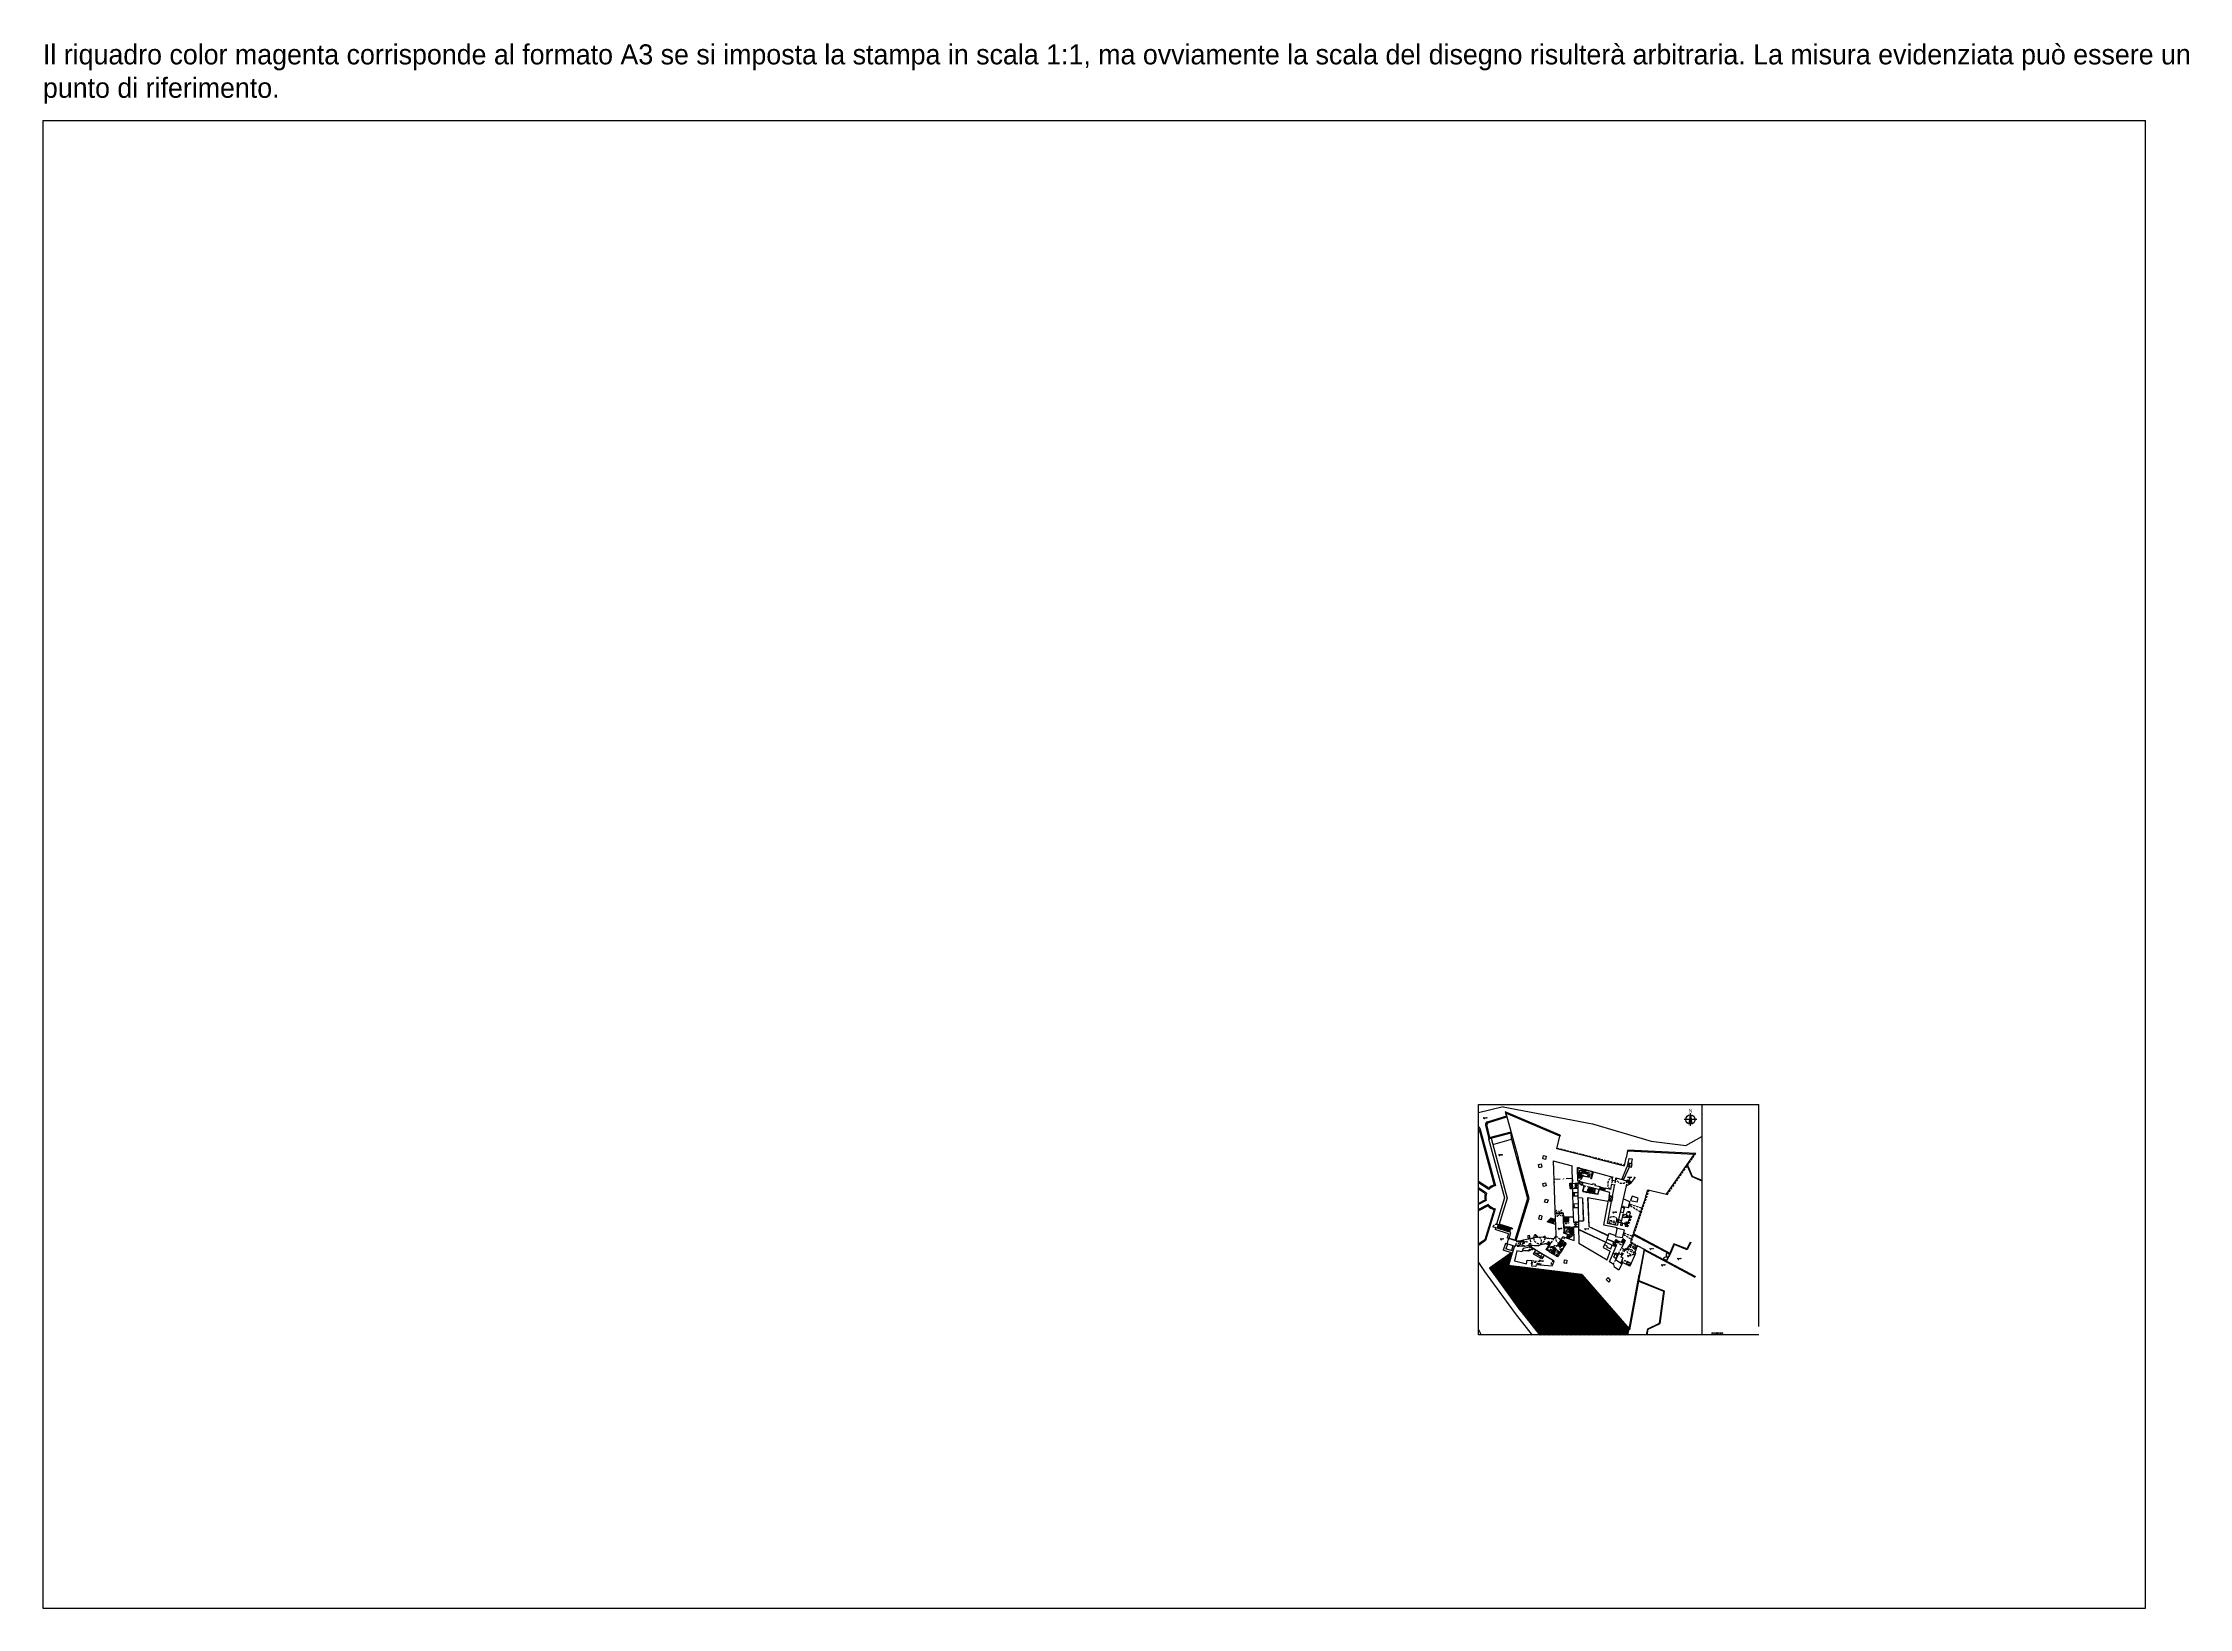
# Paper-space layout 'Layout1' of a CAD drawing. Extents: x 111 to 540, y -64 to 248.
# The model-space entities are those that its viewports show. They can reach past a viewport. Long polylines and large blocks are cut down to what shows.
import ezdxf
from ezdxf.enums import TextEntityAlignment as Align

# ---------------------------------------------------------------- set-up
doc = ezdxf.new("R2010")
doc.units = 0
for name, pattern in [('DASHDOT', [1, 0.5, -0.25, 0, -0.25]), ('HIDDEN', [0.375, 0.25, -0.125]), ('HIDDEN2', [0.1875, 0.125, -0.0625]), ('HIDDENX2', [0.75, 0.5, -0.25])]:
    doc.linetypes.add(name, pattern=pattern)
doc.layers.get('0').update_dxf_attribs({"linetype": 'CONTINUOUS'})
doc.layers.get('DEFPOINTS').update_dxf_attribs({"linetype": 'CONTINUOUS'})
for name, color, linetype in [('CAMPIT', 1, 'CONTINUOUS'), ('CAMPIT----CAG', 1, 'CONTINUOUS'), ('CONTORXXNP----00', 255, 'CONTINUOUS'), ('DANNI', 3, 'CONTINUOUS'), ('GRIGLIA---CAH', 8, 'DASHDOT'), ('INFISSI---CAZ', 2, 'CONTINUOUS'), ('INFISSI-IBCAF', 2, 'CONTINUOUS'), ('INGOMBRI--CAF', 2, 'HIDDEN2'), ('MURI', 4, 'CONTINUOUS'), ('MURI------CAJ', 4, 'CONTINUOUS'), ('MURI----IFCAZ', 1, 'CONTINUOUS'), ('PLANIMETRIA', 1, 'CONTINUOUS'), ('PROIEZIONI', 2, 'HIDDEN'), ('QUOT-GEN--CAH', 2, 'CONTINUOUS'), ('SANITARIIBCAH', 2, 'CONTINUOUS'), ('SCAVI', 10, 'CONTINUOUS'), ('SIMBOLI-IBCAF', 2, 'CONTINUOUS'), ('TESTI-----CAH', 2, 'CONTINUOUS'), ('VISTE', 2, 'CONTINUOUS'), ('VISTE-----CAF', 2, 'CONTINUOUS')]:
    doc.layers.add(name, color=color, linetype=linetype)
doc.styles.add('1', font='SIMPLEX', dxfattribs={"width": 0.65})
doc.styles.add('HEL', font='helvetic')
doc.dimstyles.get("Standard").update_dxf_attribs({"dimtxt": 0.18, "dimasz": 0.18, "dimexe": 0.18, "dimexo": 0.0625, "dimgap": 0.09, "dimtad": 0, "dimtih": 1, "dimtoh": 1, "dimdec": 4, "dimzin": 0, "dimdsep": 46, "dimtxsty": 'Standard', "dimcen": 0.09, "dimadec": 0, "dimazin": 0, "dimtfac": 1, "dimtdec": 4, "dimtofl": 0, "dimtmove": 0, "dimatfit": 3, "dimfxl": 1, "dimtolj": 1, "dimtzin": 0, "dimarcsym": 0})
pattern_1 = [(45, (-9.98624, -26.28145), (-0.22097087, 0.22097087), [])]

# ---------------------------------------------------------------- blocks, each defined once
blk = doc.blocks.new('HAN0121R')
at = {"color": 0, "linetype": 'HIDDEN'}
for p, q in [((-0.75, 0), (0.75, 0)), ((0, 0.75), (0, -0.75))]:
    blk.add_line(p, q, dxfattribs=at)
at = {"color": 0}
for p, q in [((0.11, 0.23), (0.11, 0.23)), ((0.11, -0.23), (0.11, -0.23))]:
    blk.add_line(p, q, dxfattribs=at)
for points in [[(-0.5, 0.23), (-0.5, 0.27), (0.09, 0.27), (0.09, 0.23)], [(-0.5, -0.23), (-0.5, -0.27), (0.09, -0.27), (0.09, -0.23)]]:
    blk.add_lwpolyline(points, close=True, dxfattribs=at)
for points in [[(-0.42, 0.3), (0.03, 0.3), (0.03, 0.29), (-0.42, 0.29), (-0.42, 0.3)], [(-0.21, 0.19), (-0.26, 0.19), (-0.26, 0.2), (-0.38, 0.2), (-0.38, 0.16)], [(-0.26, 0.19), (-0.26, 0.17)], [(-0.22, 0.17), (-0.22, -0.17)], [(-0.22, 0.17), (-0.22, 0)], [(-0.22, -0.17), (-0.22, 0)], [(-0.21, 0.22), (-0.12, 0.22), (-0.12, 0.23), (0.11, 0.23)], [(-0.21, 0.2), (-0.12, 0.2), (-0.12, 0.19), (0.16, 0.19), (0.16, 0.2), (0.22, 0.2)], [(-0.21, 0.2), (-0.21, 0.19)], [(0.11, 0.23), (0.16, 0.23), (0.16, 0.22), (0.25, 0.22)], [(0.11, 0.23), (0.3, 0.23)], [(0.22, 0.2), (0.22, 0.18)], [(0.22, 0.2), (0.25, 0.2)], [(0.22, 0.18), (0.22, 0.16)], [(0.22, 0.18), (0.57, 0.18), (0.57, 0.03), (0.44, 0.03), (0.44, 0.16), (0.22, 0.16)], [(0.22, 0.16), (0.22, 0)], [(0.22, -0.16), (0.22, 0)], [(0.25, 0.2), (0.3, 0.2)], [(0.3, 0.23), (0.3, 0.2)], [(0.55, 0.03), (0.55, 0.15), (0.44, 0.15)], [(-0.42, -0.3), (0.03, -0.3), (0.03, -0.29), (-0.42, -0.29), (-0.42, -0.3)], [(-0.21, -0.19), (-0.26, -0.19), (-0.26, -0.2), (-0.38, -0.2), (-0.38, -0.16)], [(-0.26, -0.19), (-0.26, -0.17)], [(-0.21, -0.2), (-0.21, -0.19)], [(-0.21, -0.2), (-0.12, -0.2), (-0.12, -0.19), (0.16, -0.19), (0.16, -0.2), (0.22, -0.2)], [(-0.21, -0.22), (-0.12, -0.22), (-0.12, -0.23), (0.11, -0.23)], [(0.11, -0.23), (0.16, -0.23), (0.16, -0.22), (0.25, -0.22)], [(0.11, -0.23), (0.3, -0.23)], [(0.22, -0.18), (0.57, -0.18), (0.57, -0.03), (0.44, -0.03), (0.44, -0.16), (0.22, -0.16)], [(0.22, -0.18), (0.22, -0.16)], [(0.22, -0.2), (0.22, -0.18)], [(0.22, -0.2), (0.25, -0.2)], [(0.25, -0.2), (0.3, -0.2)], [(0.3, -0.23), (0.3, -0.2)], [(0.55, -0.03), (0.55, -0.15), (0.44, -0.15)]]:
    blk.add_lwpolyline(points, dxfattribs=at)
for points in [[(-0.38, 0.16), (-0.26, 0.16), (-0.26, 0.17), (-0.22, 0.17, 1)], [(-0.22, 0.17), (-0.2, 0.17, 1), (-0.2, 0.19), (-0.21, 0.19)], [(-0.38, -0.16), (-0.26, -0.16), (-0.26, -0.17), (-0.22, -0.17, -1)], [(-0.22, -0.17), (-0.2, -0.17, -1), (-0.2, -0.19), (-0.21, -0.19)]]:
    blk.add_lwpolyline(points, format="xyb", dxfattribs=at)
at = {"color": 0, "linetype": 'HIDDEN'}
blk.add_circle((0, 0), 0.75, dxfattribs=at)
at = {"color": 0}
for centre, radius, start, end in [((-0.21, 0.21), 0.0125, 90, 270), ((0.25, 0.21), 0.00748, 270, 90), ((-0.21, -0.21), 0.0125, 90, 270), ((0.25, -0.21), 0.00748, 270, 90)]:
    blk.add_arc(centre, radius, start, end, dxfattribs=at)
at = {"layer": 'CONTORXXNP----00'}
for p, q in [((0.11, 0.23), (0.11, 0.23)), ((0.11, -0.23), (0.11, -0.23))]:
    blk.add_line(p, q, dxfattribs=at)
for points in [[(-0.5, 0.23), (-0.5, 0.27), (0.09, 0.27), (0.09, 0.23)], [(-0.5, -0.23), (-0.5, -0.27), (0.09, -0.27), (0.09, -0.23)]]:
    blk.add_lwpolyline(points, close=True, dxfattribs=at)
for points in [[(-0.42, 0.3), (0.03, 0.3), (0.03, 0.29), (-0.42, 0.29), (-0.42, 0.3)], [(-0.21, 0.19), (-0.26, 0.19), (-0.26, 0.2), (-0.38, 0.2), (-0.38, 0.16)], [(-0.22, 0.17), (-0.22, 0)], [(-0.22, -0.17), (-0.22, 0)], [(-0.21, 0.22), (-0.12, 0.22), (-0.12, 0.23), (0.11, 0.23)], [(-0.21, 0.2), (-0.21, 0.19)], [(0.11, 0.23), (0.3, 0.23)], [(0.22, 0.2), (0.25, 0.2)], [(0.22, 0.2), (0.22, 0.18)], [(0.22, 0.18), (0.57, 0.18), (0.57, 0.03), (0.44, 0.03), (0.44, 0.16), (0.22, 0.16)], [(0.22, 0.16), (0.22, 0)], [(0.22, -0.16), (0.22, 0)], [(0.25, 0.2), (0.3, 0.2)], [(0.3, 0.23), (0.3, 0.2)], [(-0.42, -0.3), (0.03, -0.3), (0.03, -0.29), (-0.42, -0.29), (-0.42, -0.3)], [(-0.21, -0.19), (-0.26, -0.19), (-0.26, -0.2), (-0.38, -0.2), (-0.38, -0.16)], [(-0.21, -0.2), (-0.21, -0.19)], [(-0.21, -0.22), (-0.12, -0.22), (-0.12, -0.23), (0.11, -0.23)], [(0.11, -0.23), (0.3, -0.23)], [(0.22, -0.18), (0.57, -0.18), (0.57, -0.03), (0.44, -0.03), (0.44, -0.16), (0.22, -0.16)], [(0.22, -0.2), (0.22, -0.18)], [(0.22, -0.2), (0.25, -0.2)], [(0.25, -0.2), (0.3, -0.2)], [(0.3, -0.23), (0.3, -0.2)]]:
    blk.add_lwpolyline(points, dxfattribs=at)
for points in [[(-0.38, 0.16), (-0.26, 0.16), (-0.26, 0.17), (-0.22, 0.17, 1)], [(-0.38, -0.16), (-0.26, -0.16), (-0.26, -0.17), (-0.22, -0.17, -1)]]:
    blk.add_lwpolyline(points, format="xyb", dxfattribs=at)
for centre in [(-0.21, 0.21), (-0.21, -0.21)]:
    blk.add_arc(centre, 0.0125, 90, 270, dxfattribs=at)
at = {"color": 0, "flags": 11}
blk.add_attdef('CENTROIDE', (0, 0), '', height=0.2, dxfattribs=at)
blk = doc.blocks.new('SANI312R')
at = {"color": 0}
for p, q in [((0.29, 0.04), (0.23, 0.04)), ((0.26, 0.03), (0.26, 0)), ((0.26, -0.03), (0.26, 0)), ((0.29, -0.04), (0.23, -0.04))]:
    blk.add_line(p, q, dxfattribs=at)
blk.add_lwpolyline([(0.41, 0.12, 0.368359), (0, 0.07), (0, 0), (0, -0.07, 0.368359), (0.41, -0.12, 0.296764), (0.49, 0, 0.296764)], format="xyb", close=True, dxfattribs=at)
for centre, radius, start, end in [((0.21, 0), 0.138, 107.12729, 180.27712), ((0.24, -0.2), 0.341, 56.63443, 101.69441), ((0.27, 0.03), 0.0102, 103.9744, 180.84957), ((0.28, 0), 0.0379, 0.95427, 73.98576), ((0.35, 0), 0.115, 359.66627, 46.23325), ((0.35, 0), 0.115, 313.76675, 0.33373), ((0.21, 0), 0.138, 179.72288, 252.87271), ((0.24, 0.2), 0.341, 258.30559, 303.36557), ((0.27, -0.03), 0.0102, 179.15043, 256.0256), ((0.28, 0), 0.0379, 286.01424, 359.04573)]:
    blk.add_arc(centre, radius, start, end, dxfattribs=at)
at = {"layer": 'CONTORXXNP----00'}
blk.add_lwpolyline([(0.41, 0.12, 0.368359), (0, 0.07), (0, 0), (0, -0.07, 0.368359), (0.41, -0.12, 0.296764), (0.49, 0, 0.296764)], format="xyb", close=True, dxfattribs=at)
at = {"flags": 11}
blk.add_attdef('CENTROIDE', (0.26, 0.01), '', height=0.16, dxfattribs=at)
blk = doc.blocks.new('SANI212R')
at = {"color": 0}
blk.add_lwpolyline([(0.46, -0.25, -0.064889), (0.45, -0.28, -0.165012), (0.41, -0.31, -0.107808), (0.33, -0.32, -0.104705), (0.19, -0.28, -0.082678), (0.02, -0.16), (0.02, 0), (0.02, 0.16, -0.082678), (0.19, 0.28, -0.104705), (0.33, 0.32, -0.107808), (0.41, 0.31, -0.165012), (0.45, 0.28, -0.064889), (0.46, 0.25, -0.06264), (0.5, 0, -0.06264)], format="xyb", close=True, dxfattribs=at)
for centre, radius in [((0.07, 0), 0.0175), ((0.09, 0.1), 0.0175), ((0.22, 0), 0.023), ((0.09, -0.1), 0.0175)]:
    blk.add_circle(centre, radius, dxfattribs=at)
for centre, radius, start, end in [((-1.12, 0.13), 1.27, 355.21718, 359.32193), ((0.34, 0), 0.203, 174.18371, 185.81629), ((0.27, 0.11), 0.12, 145.41198, 179.82104), ((0.52, -0.15), 0.487, 119.29161, 137.25002), ((0.37, 0.12), 0.176, 91.89412, 118.5588), ((0.36, 0.21), 0.0804, 27.46511, 83.96871), ((-0.55, -0.04), 1.02, 2.39781, 16.73502), ((-0.55, 0.04), 1.02, 343.26498, 357.60219), ((-1.12, -0.13), 1.27, 0.67807, 4.78282), ((0.27, -0.11), 0.12, 180.17896, 214.58802), ((0.52, 0.15), 0.487, 222.74998, 240.70839), ((0.37, -0.12), 0.176, 241.4412, 268.10588), ((0.36, -0.21), 0.0804, 276.03129, 332.53489)]:
    blk.add_arc(centre, radius, start, end, dxfattribs=at)
at = {"layer": 'CONTORXXNP----00'}
blk.add_lwpolyline([(0.46, -0.25, -0.064889), (0.45, -0.28, -0.165012), (0.41, -0.31, -0.107808), (0.33, -0.32, -0.104705), (0.19, -0.28, -0.082678), (0.02, -0.16), (0.02, 0), (0.02, 0.16, -0.082678), (0.19, 0.28, -0.104705), (0.33, 0.32, -0.107808), (0.41, 0.31, -0.165012), (0.45, 0.28, -0.064889), (0.46, 0.25, -0.06264), (0.5, 0, -0.06264)], format="xyb", close=True, dxfattribs=at)
at = {"flags": 11}
blk.add_attdef('CENTROIDE', (0.22, 0), '', height=0.16, dxfattribs=at)
blk = doc.blocks.new('SANI302R')
at = {"color": 0, "linetype": 'HIDDEN'}
for p, q in [((0.2, -0.04), (0.2, 0.04)), ((0.16, 0), (0.24, 0))]:
    blk.add_line(p, q, dxfattribs=at)
at = {"color": 0}
blk.add_lwpolyline([(0.54, 0, -0.143193), (0.53, -0.05, -0.19833), (0.39, -0.16, -0.131562), (0.06, -0.16, -0.292133), (0.02, -0.12, 0.024774), (0.02, 0, 0.024431), (0.02, 0.12, -0.292133), (0.06, 0.15, -0.13156), (0.39, 0.16, -0.19833), (0.53, 0.05, -0.143193), (0.54, 0)], format="xyb", dxfattribs=at)
for centre, radius in [((0.06, 0), 0.018), ((0.08, 0.08), 0.016), ((0.2, 0), 0.023), ((0.08, -0.08), 0.016)]:
    blk.add_circle(centre, radius, dxfattribs=at)
for centre, radius, start, end in [((0.29, 0), 0.161, 149.7902, 170.27079), ((0.14, 0.03), 0.0097, 161.87126, 227.99271), ((0.12, 0), 0.0235, 6.55431, 48.83058), ((0.12, 0), 0.0163, 342.89342, 16.86397), ((0.21, 0.05), 0.075, 109.60612, 152.82003), ((0.29, -0.24), 0.377, 73.98293, 106.01707), ((0.33, -0.07), 0.197, 26.56811, 71.52887), ((0.41, -0.01), 0.105, 3.58792, 15.21832), ((0.41, 0.01), 0.105, 344.78168, 356.41208), ((0.12, 0), 0.0235, 311.16942, 353.44569), ((0.14, -0.03), 0.0097, 132.00729, 198.12874), ((0.29, 0), 0.161, 189.68666, 210.2098), ((0.21, -0.05), 0.075, 207.17997, 250.39388), ((0.29, 0.24), 0.377, 253.98293, 286.01707), ((0.33, 0.07), 0.197, 288.47113, 333.43189)]:
    blk.add_arc(centre, radius, start, end, dxfattribs=at)
at = {"layer": 'CONTORXXNP----00'}
blk.add_lwpolyline([(0.54, 0, -0.143193), (0.53, -0.05, -0.19833), (0.39, -0.16, -0.131562), (0.06, -0.16, -0.292133), (0.02, -0.12, 0.024774), (0.02, 0, 0.024431), (0.02, 0.12, -0.292133), (0.06, 0.15, -0.13156), (0.39, 0.16, -0.19833), (0.53, 0.05, -0.143193), (0.54, 0)], format="xyb", dxfattribs=at)
blk = doc.blocks.new('SANI322R')
at = {"color": 0}
for p, q in [((0.51, 0.03), (0.51, 0)), ((0.51, -0.02), (0.51, 0)), ((0.54, 0.04), (0.52, 0.04)), ((0.54, -0.03), (0.52, -0.03))]:
    blk.add_line(p, q, dxfattribs=at)
blk.add_lwpolyline([(0.66, 0.13, 0.292266), (0.32, 0.13, 0.012444), (0.29, 0.1, -0.22035), (0.2, 0.06), (0.18, 0.06, -0.027994), (0.2, 0.24, 0.025098), (0.2, 0.24, 0.424628), (0.19, 0.25), (0.02, 0.25), (0.02, 0), (0.02, -0.25), (0.19, -0.25, 0.424628), (0.2, -0.24, 0.025098), (0.2, -0.24, -0.027994), (0.18, -0.06), (0.2, -0.06, -0.22035), (0.29, -0.1, 0.012444), (0.32, -0.13, 0.292266), (0.66, -0.13, 0.296764), (0.74, 0), (0.74, 0, 0.296764)], format="xyb", close=True, dxfattribs=at)
for centre, radius, start, end in [((1.75, 0), 1.57, 177.58706, 179.89249), ((0.46, 0.01), 0.138, 107.12729, 180.27712), ((0.46, 0), 0.138, 179.72288, 252.87271), ((0.49, -0.2), 0.341, 56.63443, 101.69441), ((0.52, 0.03), 0.0102, 103.9744, 180.84957), ((0.53, 0), 0.0379, 0.95427, 73.98576), ((0.53, 0.01), 0.0379, 286.01424, 359.04573), ((0.6, 0.01), 0.115, 359.66627, 46.23325), ((0.6, 0), 0.115, 313.76675, 0.33373), ((1.75, 0), 1.57, 180.10751, 182.41294), ((0.49, 0.21), 0.341, 258.30559, 303.36557), ((0.52, -0.02), 0.0102, 179.15043, 256.0256)]:
    blk.add_arc(centre, radius, start, end, dxfattribs=at)
at = {"layer": 'CONTORXXNP----00'}
blk.add_lwpolyline([(0.66, 0.13, 0.292266), (0.32, 0.13, 0.012444), (0.29, 0.1, -0.22035), (0.2, 0.06), (0.18, 0.06, -0.027994), (0.2, 0.24, 0.025098), (0.2, 0.24, 0.424628), (0.19, 0.25), (0.02, 0.25), (0.02, 0), (0.02, -0.25), (0.19, -0.25, 0.424628), (0.2, -0.24, 0.025098), (0.2, -0.24, -0.027994), (0.18, -0.06), (0.2, -0.06, -0.22035), (0.29, -0.1, 0.012444), (0.32, -0.13, 0.292266), (0.66, -0.13, 0.296764), (0.74, 0), (0.74, 0, 0.296764)], format="xyb", close=True, dxfattribs=at)
at = {"flags": 11}
blk.add_attdef('CENTROIDE', (0.51, -0.01), '', height=0.16, dxfattribs=at)
blk = doc.blocks.new('SANI202R')
at = {"color": 0}
for p, q in [((0.03, 0), (0.03, 0.3)), ((0.03, 0), (0.03, -0.3)), ((0.41, 0.31), (0.05, 0.32)), ((0.16, 0), (0.16, 0.23)), ((0.16, 0), (0.16, -0.23)), ((0.23, 0), (0.2, 0)), ((0.39, 0.28), (0.21, 0.28)), ((0.23, 0), (0.23, 0.03)), ((0.23, 0), (0.23, -0.03)), ((0.23, 0), (0.26, 0)), ((0.41, -0.31), (0.05, -0.32)), ((0.39, -0.28), (0.21, -0.28))]:
    blk.add_line(p, q, dxfattribs=at)
blk.add_lwpolyline([(0.02, 0.31), (0.02, 0), (0.02, -0.31, 0.270322), (0.04, -0.32, 0.012971), (0.43, -0.32, 0.351801), (0.5, -0.25, 0.023121), (0.52, 0, 0.023121), (0.5, 0.25, 0.351801), (0.43, 0.32, 0.012971), (0.04, 0.32, 0.270322)], format="xyb", close=True, dxfattribs=at)
for centre, radius in [((0.09, 0), 0.0175), ((0.12, 0.1), 0.015), ((0.23, 0), 0.023), ((0.12, -0.1), 0.015)]:
    blk.add_circle(centre, radius, dxfattribs=at)
for centre, radius, start, end in [((0.05, 0.3), 0.02, 88.58362, 180), ((0.21, 0.23), 0.05, 90, 180), ((0.4, 0.23), 0.0491, 20.30499, 95.87585), ((0.41, 0.22), 0.0841, 51.9374, 85.59142), ((-2.26, 0.01), 2.71, 359.83594, 5.13403), ((-2.26, -0.01), 2.71, 354.86597, 0.16406), ((0.39, 0.24), 0.0831, 5.73579, 34.86025), ((-2.23, 0.01), 2.71, 359.83594, 5.13403), ((-2.23, -0.01), 2.71, 354.86597, 0.16406), ((0.05, -0.3), 0.02, 180, 271.41638), ((0.21, -0.23), 0.05, 180, 270), ((0.4, -0.23), 0.0491, 264.12415, 339.69501), ((0.41, -0.22), 0.0841, 274.40858, 308.0626), ((0.39, -0.24), 0.0831, 325.13975, 354.26421)]:
    blk.add_arc(centre, radius, start, end, dxfattribs=at)
at = {"layer": 'CONTORXXNP----00'}
blk.add_lwpolyline([(0.02, 0.31), (0.02, 0), (0.02, -0.31, 0.270322), (0.04, -0.32, 0.012971), (0.43, -0.32, 0.351801), (0.5, -0.25, 0.023121), (0.52, 0, 0.023121), (0.5, 0.25, 0.351801), (0.43, 0.32, 0.012971), (0.04, 0.32, 0.270322)], format="xyb", close=True, dxfattribs=at)
at = {"flags": 11}
blk.add_attdef('CENTROIDE', (0.23, 0), '', height=0.16, dxfattribs=at)
blk = doc.blocks.new('POA0022R')
at = {"color": 0}
for p, q in [((1, 0.05), (0, 0.05)), ((0, 0.05), (0, 0)), ((0.05, 0.05), (0, 0)), ((0, 0.05), (0.05, 0)), ((0, 0), (1, 0)), ((0.05, 0.05), (0.05, 0)), ((0.95, 0.04), (0.05, 0.04)), ((0.05, 0.01), (0.95, 0.01)), ((0.95, 0), (0.95, 0.05)), ((0.95, 0.05), (1, 0)), ((1, 0.05), (0.95, 0)), ((1, 0), (1, 0.05))]:
    blk.add_line(p, q, dxfattribs=at)
blk = doc.blocks.new('QTP2--2S')
for q in [(-0.15, 0.15), (-0.15, -0.15), (0.15, 0.15), (0.15, -0.15)]:
    blk.add_line((0, 0), q)
at = {"color": 0}
for p, q in [((-0.1, 0.1), (-0.04, 0.16)), ((0.02, 0.02), (-0.09, 0.14)), ((-0.07, 0.07), (0.01, 0.16)), ((0.05, 0.05), (-0.06, 0.15)), ((-0.05, 0.05), (0.05, 0.15)), ((0.07, 0.07), (-0.02, 0.16)), ((-0.02, 0.02), (0.09, 0.14)), ((0.1, 0.1), (0.04, 0.16)), ((-0.11, -0.12), (0, 0)), ((-0.05, -0.16), (-0.1, -0.1)), ((-0.09, -0.14), (0.03, -0.03)), ((0.01, -0.16), (-0.08, -0.08)), ((-0.05, -0.15), (0.05, -0.05)), ((0.05, -0.15), (-0.05, -0.05)), ((0.09, -0.14), (-0.03, -0.03)), ((-0.01, -0.16), (0.07, -0.07)), ((0.11, -0.12), (0, 0)), ((0.04, -0.16), (0.1, -0.1))]:
    blk.add_line(p, q, dxfattribs=at)
for start, end in [(135, 225), (45, 135), (315, 45), (225, 315)]:
    blk.add_arc((0, 0), 0.162, start, end)
at = {"style": '1', "width": 0.65}
blk.add_text('Quota:', height=0.2, dxfattribs=at).set_placement((0, 0.27))
blk.add_attdef('QUOTA', (0.73, 0.27), '', height=0.2, dxfattribs=at)
blk = doc.blocks.new('*X9')
at = {"color": 0}
for p, q in [((2.3, 8.61), (2.3, 8.61)), ((2.3, 8.59), (2.31, 8.6)), ((2.3, 8.57), (2.31, 8.59)), ((2.3, 8.56), (2.32, 8.58)), ((2.3, 8.54), (2.33, 8.57)), ((2.3, 8.53), (2.34, 8.56)), ((2.3, 8.51), (2.34, 8.55)), ((2.31, 8.49), (2.35, 8.54)), ((2.31, 8.48), (2.36, 8.53)), ((2.31, 8.46), (2.37, 8.52)), ((2.31, 8.44), (2.37, 8.51)), ((2.31, 8.43), (2.38, 8.5)), ((2.31, 8.41), (2.39, 8.49)), ((2.31, 8.4), (2.39, 8.48)), ((2.32, 8.38), (2.4, 8.47)), ((2.32, 8.36), (2.41, 8.46)), ((2.32, 8.35), (2.42, 8.44)), ((2.32, 8.33), (2.42, 8.43)), ((2.32, 8.31), (2.43, 8.42)), ((2.32, 8.3), (2.44, 8.41)), ((2.32, 8.28), (2.45, 8.4)), ((2.33, 8.27), (2.45, 8.39)), ((2.33, 8.25), (2.46, 8.38)), ((2.33, 8.23), (2.45, 8.35)), ((2.33, 8.22), (2.44, 8.33)), ((2.33, 8.2), (2.43, 8.3)), ((2.33, 8.18), (2.43, 8.28)), ((2.33, 8.17), (2.42, 8.25)), ((2.34, 8.15), (2.41, 8.23)), ((2.34, 8.14), (2.4, 8.2)), ((2.34, 8.12), (2.39, 8.17)), ((2.34, 8.1), (2.39, 8.15)), ((2.34, 8.09), (2.38, 8.12)), ((2.34, 8.07), (2.37, 8.1)), ((2.34, 8.05), (2.36, 8.07)), ((2.35, 8.04), (2.35, 8.05))]:
    blk.add_line(p, q, dxfattribs=at)
blk = doc.blocks.new('NORD')
at = {"color": 2}
for p, q in [((2.97, -4.79), (2.97, -2.61)), ((4.06, -3.7), (1.88, -3.7))]:
    blk.add_line(p, q, dxfattribs=at)
for p, q in [((2.97, -3.7), (2.97, -2.91)), ((2.97, -3.7), (2.87, -3.7)), ((3.08, -3.7), (2.97, -3.7)), ((2.97, -4.43), (2.97, -3.7))]:
    blk.add_line(p, q)
at = {"color": 1}
for p, q in [((2.98, -2.92), (2.97, -2.92)), ((2.98, -2.92), (2.97, -2.93)), ((2.98, -2.98), (2.97, -2.97)), ((2.98, -2.97), (2.97, -2.98)), ((2.99, -3.02), (2.97, -3.03)), ((2.99, -3.04), (2.97, -3.03)), ((3, -3.06), (2.97, -3.09)), ((3, -3.11), (2.97, -3.08)), ((3, -3.11), (2.97, -3.14)), ((3.01, -3.17), (2.97, -3.13)), ((3.01, -3.16), (2.97, -3.19)), ((3.02, -3.23), (2.97, -3.18)), ((3.02, -3.2), (2.97, -3.24)), ((3.03, -3.29), (2.97, -3.24)), ((3.02, -3.25), (2.97, -3.3)), ((3.04, -3.35), (2.97, -3.29)), ((3.03, -3.3), (2.97, -3.35)), ((3.04, -3.41), (2.97, -3.34)), ((3.03, -3.34), (2.97, -3.4)), ((3.04, -3.39), (2.97, -3.46)), ((3.05, -3.47), (2.97, -3.4)), ((3.05, -3.44), (2.97, -3.51)), ((3.06, -3.54), (2.97, -3.45)), ((3.05, -3.48), (2.97, -3.56)), ((3.07, -3.6), (2.97, -3.5)), ((3.06, -3.53), (2.97, -3.62)), ((3.08, -3.66), (2.97, -3.56)), ((3.07, -3.58), (2.97, -3.67)), ((3.06, -3.7), (2.97, -3.61)), ((3.01, -3.7), (2.97, -3.66)), ((3.07, -3.62), (3, -3.7)), ((3.08, -3.67), (3.05, -3.7)), ((2.97, -4.15), (2.77, -4.35)), ((2.97, -4.2), (2.77, -4.41)), ((2.86, -4.45), (2.77, -4.36)), ((2.81, -4.45), (2.77, -4.41)), ((2.97, -4.09), (2.78, -4.28)), ((2.97, -4.25), (2.78, -4.45)), ((2.92, -4.45), (2.78, -4.31)), ((2.97, -4.04), (2.79, -4.22)), ((2.97, -4.4), (2.79, -4.22)), ((2.97, -4.45), (2.79, -4.27)), ((2.97, -3.99), (2.8, -4.16)), ((2.97, -4.35), (2.8, -4.18)), ((2.97, -3.93), (2.81, -4.1)), ((2.97, -4.25), (2.81, -4.08)), ((2.97, -4.3), (2.81, -4.13)), ((2.97, -3.88), (2.82, -4.04)), ((2.97, -4.14), (2.82, -3.99)), ((2.97, -4.19), (2.82, -4.04)), ((2.97, -3.83), (2.83, -3.98)), ((2.97, -4.09), (2.83, -3.94)), ((2.97, -4.3), (2.83, -4.45)), ((2.97, -3.72), (2.84, -3.85)), ((2.97, -3.77), (2.84, -3.91)), ((2.97, -3.98), (2.84, -3.85)), ((2.97, -4.03), (2.84, -3.9)), ((2.95, -3.7), (2.85, -3.79)), ((2.97, -3.93), (2.85, -3.8)), ((2.89, -3.7), (2.86, -3.73)), ((2.97, -3.82), (2.86, -3.71)), ((2.97, -3.87), (2.86, -3.76)), ((2.97, -4.36), (2.88, -4.45)), ((2.97, -3.77), (2.91, -3.7)), ((2.97, -4.41), (2.93, -4.45)), ((2.97, -3.71), (2.96, -3.7))]:
    blk.add_line(p, q, dxfattribs=at)
at = {"color": 2}
for points in [[(2.87, -3.7), (2.97, -2.91)], [(2.97, -2.91), (3.08, -3.7)], [(2.76, -4.45), (2.87, -3.7)], [(2.97, -4.45), (2.76, -4.45)], [(3.08, -3.7), (3.19, -4.45), (2.97, -4.45)]]:
    blk.add_lwpolyline(points, dxfattribs=at)
blk.add_circle((2.97, -3.7), 0.784, dxfattribs=at)
at = {"color": 2, "style": 'HEL'}
blk.add_text('N', height=0.638, dxfattribs=at).set_placement((3.01, -2.54), align=Align.CENTER)
blk = doc.blocks.new('_OBLIQUE')
at = {"color": 0, "linetype": 'ByBlock'}
blk.add_line((-0.5, -0.5), (0.5, 0.5), dxfattribs=at)
blk = doc.blocks.new('*D10')
at = {"color": 0, "linetype": 'ByBlock', "transparency": 16777216}
for p, q in [((178.69, 122.77), (180.79, 122.84)), ((178.7, 122.41), (178.73, 121.52)), ((185.03, 122.98), (182.94, 122.91)), ((185.04, 122.62), (185.07, 121.73))]:
    blk.add_line(p, q, dxfattribs=at)
at = {"layer": 'DEFPOINTS', "color": 0, "linetype": 'ByBlock', "transparency": 16777216}
for p in [(178.68, 123.03), (178.69, 122.77), (185.02, 123.25)]:
    blk.add_point(p, dxfattribs=at)
at = {"color": 0, "linetype": 'ByBlock', "transparency": 16777216, "xscale": 0.1, "yscale": 0.1, "zscale": 0.1}
for p, rotation in [((178.69, 122.77), 181.9324949217678), ((185.03, 122.98), 1.932494921767756)]:
    blk.add_blockref('_OBLIQUE', p, dxfattribs=dict(at, rotation=rotation))
at = {"color": 0, "linetype": 'ByBlock', "transparency": 16777216, "insert": (181.86, 122.87), "char_height": 0.3, "attachment_point": 5, "rotation": 1.93249}
blk.add_mtext('\\A1;6.35', dxfattribs=at)

msp = doc.modelspace()

# ---------------------------------------------------------------- hatches: boundary and pattern name
at = {"layer": 'CAMPIT'}
h = msp.add_hatch(dxfattribs=at)
h.set_pattern_fill('ANSI31', color=256, scale=2.5, style=0)
h.set_pattern_definition(pattern_1)
h.paths.add_polyline_path([(163.12638, 93.25355), (164.27002, 96.96797), (163.9141, 97.47099), (156.59876, 92.29503), (160.60911, 86.81309), (167.04711, 78.01269), (167.19445, 77.82462), (188.21599, 90.1257)])
h.paths.add_polyline_path([(158.67217, 93.32995), (160.77032, 94.8145), (160.55372, 95.12062), (158.45557, 93.63608)], flags=24)
h = msp.add_hatch(dxfattribs=at)
h.set_pattern_fill('ANSI31', color=256, scale=2.5, style=0)
h.set_pattern_definition(pattern_1)
h.paths.add_polyline_path([(193.5914, 83.95463), (188.21599, 90.1257), (167.19445, 77.82462), (173.83653, 69.34622), (181.86556, 69.34622)])
h = msp.add_hatch(dxfattribs=at)
h.set_pattern_fill('ANSI31', color=256, scale=2.5, style=0)
h.set_pattern_definition(pattern_1)
h.paths.add_polyline_path([(193.5914, 83.95463), (181.86556, 69.34622), (204.03962, 69.34622), (204.44117, 71.4989)])
at = {"layer": 'TESTI-----CAH'}
msp.add_hatch(color=256, dxfattribs=at).paths.add_polyline_path([(182.12569, 105.90513, 1.000000337), (182.32569, 105.90513, 1.000000337)])

# ---------------------------------------------------------------- linework, layer by layer
for p, q in [((218.35969, 97.03934), (218.43025, 97.00165)), ((217.19593, 94.8611), (217.26649, 94.8234))]:
    msp.add_line(p, q)
at = {"color": 3}
for p, q in [((229.34701, 98.04622), (229.34701, 69.47906)), ((245.78316, 69.47906), (232.54728, 69.47906))]:
    msp.add_line(p, q, dxfattribs=at)
at = {"layer": 'CAMPIT'}
for p, q in [((163.14906, 102.50266), (162.58997, 100.68678)), ((218.3904, 97.09684), (217.16521, 94.80361)), ((218.46096, 97.05914), (217.23577, 94.76591)), ((204.69252, 71.21034), (204.44117, 71.4989))]:
    msp.add_line(p, q, dxfattribs=at)
at = {"layer": 'CAMPIT----CAG'}
msp.add_line((164.21676, 97.56264), (164.27002, 96.96797), dxfattribs=at)
at = {"layer": 'DANNI', "color": 2}
for points in [[(171.19786, 99.24417, 0.05625, 0, 0), (171.22679, 99.29241, 0, 0, 0)], [(171.47496, 99.07799, 0.05625, 0, 0), (171.50389, 99.12623, 0, 0, 0)], [(171.75428, 98.91048, 0.05625, 0, 0), (171.78321, 98.95872, 0, 0, 0)], [(171.9792, 98.77559, 0.05625, 0, 0), (172.00813, 98.82383, 0, 0, 0)]]:
    msp.add_lwpolyline(points, format="xyseb", dxfattribs=at)
for p in [(171.22083, 99.27134), (171.49792, 99.10517), (171.77725, 98.93765), (172.00217, 98.80276)]:
    msp.add_point(p, dxfattribs=at)
at = {"layer": 'GRIGLIA---CAH'}
for p, q in [((190.91157, 120.11913), (189.63657, 118.07776)), ((203.85116, 123.45327), (206.85914, 123.45327))]:
    msp.add_line(p, q, dxfattribs=at)
at = {"layer": 'INFISSI---CAZ'}
for p, q in [((185.85146, 121.17146), (185.72201, 121.25859)), ((185.84982, 121.26093), (185.72365, 121.16913)), ((185.87924, 119.65068), (185.74813, 119.82908)), ((185.87594, 119.83141), (185.75144, 119.64834)), ((185.85146, 121.17146), (186.4622, 121.18262)), ((185.85262, 121.10756), (185.85146, 121.17146)), ((185.89097, 121.10826), (185.85146, 121.17146)), ((185.85262, 121.10756), (185.8898, 121.17216)), ((186.46337, 121.11872), (185.85262, 121.10756)), ((186.48759, 119.8936), (185.87501, 119.8824)), ((185.87501, 119.8824), (185.87618, 119.8185)), ((185.87501, 119.8824), (185.91452, 119.8192)), ((185.91335, 119.88311), (185.87618, 119.8185)), ((185.87618, 119.8185), (186.48875, 119.82969)), ((185.89097, 121.10826), (185.8898, 121.17216)), ((185.89003, 121.15938), (186.42409, 121.16914)), ((186.42479, 121.1308), (185.89073, 121.12104)), ((185.91335, 119.88311), (185.91452, 119.8192)), ((186.44948, 119.88012), (185.91359, 119.87032)), ((185.91429, 119.83198), (186.45018, 119.84177)), ((186.42386, 121.18192), (186.42502, 121.11802)), ((186.46337, 121.11872), (186.42386, 121.18192)), ((186.42502, 121.11802), (186.4622, 121.18262)), ((186.45041, 119.82899), (186.44924, 119.8929)), ((186.44924, 119.8929), (186.48875, 119.82969)), ((186.48759, 119.8936), (186.45041, 119.82899)), ((186.4622, 121.18262), (186.46337, 121.11872)), ((186.48875, 119.82969), (186.48759, 119.8936)), ((186.72839, 121.36648), (186.85783, 121.27935)), ((186.73002, 121.27701), (186.85619, 121.36881)), ((186.75781, 119.75623), (186.88725, 119.6691)), ((186.75945, 119.66676), (186.88562, 119.75856)), ((187.34468, 121.88013), (187.3233, 121.937)), ((187.32344, 121.93747), (187.36953, 121.977)), ((188.50702, 121.58186), (188.58061, 121.64497)), ((188.56592, 121.58815), (188.53335, 121.6748)), ((194.33341, 119.48996), (194.45412, 119.45962)), ((194.52201, 119.44255), (194.42974, 119.36263)), ((194.45412, 119.45962), (194.49763, 119.34557)), ((194.52201, 119.44255), (194.55896, 119.98268)), ((194.57394, 119.46907), (194.52201, 119.44255)), ((194.57189, 119.43914), (194.52201, 119.44255)), ((194.57394, 119.46907), (194.52405, 119.47248)), ((194.52405, 119.47248), (194.57189, 119.43914)), ((194.53403, 119.4718), (194.56689, 119.95206)), ((194.60885, 119.97926), (194.55692, 119.95275)), ((194.55692, 119.95275), (194.6068, 119.94933)), ((194.55896, 119.98268), (194.60885, 119.97926)), ((194.55896, 119.98268), (194.6068, 119.94933)), ((194.56396, 119.46975), (194.59682, 119.95002)), ((194.57189, 119.43914), (194.60885, 119.97926)), ((194.69665, 119.97187), (194.78952, 120.05108)), ((194.7644, 119.95428), (194.72177, 120.06866)), ((195.8346, 119.12269), (196.06676, 119.61177)), ((195.89263, 119.12835), (195.8346, 119.12269)), ((195.8346, 119.12269), (195.87977, 119.10125)), ((195.84746, 119.14979), (195.87977, 119.10125)), ((195.84746, 119.14979), (195.89263, 119.12835)), ((195.94765, 119.08418), (195.85539, 119.00427)), ((195.85649, 119.1455), (196.06292, 119.58038)), ((195.87977, 119.10125), (196.11193, 119.59033)), ((195.87977, 119.10125), (195.92327, 118.9872)), ((195.8836, 119.13264), (196.09003, 119.56752)), ((195.92592, 119.65282), (196.01879, 119.73203)), ((195.94765, 119.08418), (196.0791, 119.05114)), ((195.99367, 119.63524), (195.95104, 119.74962)), ((196.11193, 119.59033), (196.05389, 119.58467)), ((196.09906, 119.56323), (196.05389, 119.58467)), ((196.06676, 119.61177), (196.09906, 119.56323)), ((196.11193, 119.59033), (196.06676, 119.61177)), ((179.58326, 111.09678), (179.13518, 111.08166)), ((179.58596, 111.01683), (179.13788, 111.00171)), ((179.23286, 111.08496), (179.23556, 111.00501)), ((179.58427, 111.0668), (179.23387, 111.05498)), ((179.58495, 111.04681), (179.23455, 111.03499)), ((179.65592, 111.01919), (179.58326, 111.09678)), ((179.58596, 111.01683), (179.65322, 111.09914)), ((181.52485, 111.08225), (181.4522, 111.15984)), ((181.45489, 111.07989), (181.52216, 111.1622)), ((181.99887, 111.17829), (181.52216, 111.1622)), ((181.87357, 111.14404), (181.52317, 111.13222)), ((181.87424, 111.12405), (181.52384, 111.11223)), ((181.92137, 111.09563), (181.52485, 111.08225)), ((181.87525, 111.09407), (181.87256, 111.17403)), ((181.96145, 109.78933), (181.92137, 111.09563)), ((181.92161, 111.05061), (182.00157, 111.05306)), ((181.98744, 109.92043), (181.95274, 111.05157)), ((182.00743, 109.92105), (181.97273, 111.05218)), ((182.03895, 109.87199), (181.99887, 111.17829)), ((197.76007, 115.52089), (197.64937, 115.46944)), ((197.74784, 115.45197), (197.6616, 115.53837)), ((197.99944, 116.86982), (197.88875, 116.81837)), ((197.98721, 116.8009), (197.90098, 116.88729)), ((198.38201, 115.37832), (198.48034, 115.36009)), ((198.62784, 116.70404), (198.72616, 116.68581)), ((166.47915, 104.48283), (166.77341, 105.43856)), ((182.03742, 109.92197), (181.95745, 109.91951)), ((181.96145, 109.78933), (185.43063, 109.90638)), ((181.99945, 108.5399), (183.79843, 108.6006)), ((182.00046, 108.50992), (183.79944, 108.57062)), ((182.00224, 108.45995), (183.80088, 108.52064)), ((182.00529, 108.3603), (183.80395, 108.42068)), ((182.03895, 109.87199), (185.42818, 109.98635)), ((182.0758, 106.06242), (182.11904, 104.65302)), ((182.10307, 108.42333), (183.70217, 108.47728)), ((182.10368, 108.40334), (183.70278, 108.45729)), ((182.15989, 109.84605), (183.05938, 109.8764)), ((182.16057, 109.82607), (183.06006, 109.85642)), ((182.46349, 106.46957), (183.90336, 106.49588)), ((183.25927, 109.88315), (184.15876, 109.9135)), ((183.25994, 109.86316), (184.15943, 109.89351)), ((184.35864, 109.92024), (185.25813, 109.95059)), ((184.35932, 109.90025), (185.25881, 109.9306)), ((185.56934, 107.994), (186.31899, 108.017)), ((185.61535, 106.49471), (186.36499, 106.51771)), ((186.72016, 108.0141), (185.97359, 108.08565)), ((186.74757, 106.51435), (186.00339, 106.4211)), ((166.25586, 100.16903), (166.76853, 99.85731)), ((166.60773, 101.31629), (167.12492, 101.62045)), ((168.1743, 101.60493), (168.28487, 101.55322)), ((168.18637, 101.53598), (168.2728, 101.62217)), ((168.44504, 100.05845), (168.55562, 100.00674)), ((168.45711, 99.9895), (168.54354, 100.07569)), ((177.14869, 100.13597), (177.26277, 100.1794)), ((177.20661, 100.09666), (177.20485, 100.21871)), ((177.61085, 98.71483), (177.48883, 98.71121)), ((177.57242, 98.65632), (177.52726, 98.76972)), ((177.86856, 99.64741), (177.98263, 99.69084)), ((177.92648, 99.6081), (177.92471, 99.73015)), ((178.08838, 99.44206), (177.96637, 99.43844)), ((178.04996, 99.38355), (178.00479, 99.49695)), ((179.08047, 99.0274), (179.20248, 99.03102)), ((179.11889, 99.08591), (179.16406, 98.97251)), ((179.29056, 98.68232), (179.40463, 98.72575)), ((179.34848, 98.64301), (179.34671, 98.76506)), ((179.61289, 99.83821), (179.7349, 99.84184)), ((179.65132, 99.89673), (179.69648, 99.78333)), ((180.01042, 98.19376), (180.1245, 98.23719)), ((180.06834, 98.15445), (180.06658, 98.2765)), ((180.81891, 99.57874), (180.93299, 99.62218)), ((180.87683, 99.53943), (180.87507, 99.66149)), ((181.62152, 99.03402), (181.7356, 99.07746)), ((181.67944, 98.99471), (181.67768, 99.11677)), ((205.15029, 100.36749), (204.71304, 99.58085)), ((206.72358, 99.49299), (206.28633, 98.70634))]:
    msp.add_line(p, q, dxfattribs=at)
at = {"layer": 'INFISSI---CAZ', "linetype": 'HIDDEN2'}
msp.add_line((184.05139, 106.23833), (182.38429, 104.48414), dxfattribs=at)
at = {"layer": 'INFISSI---CAZ'}
for points in [[(185.84819, 121.35039), (185.85146, 121.17146), (185.72365, 121.16913), (185.72038, 121.34806)], [(185.87924, 119.65068), (185.87594, 119.83141), (185.74813, 119.82908), (185.75144, 119.64834)], [(186.72839, 121.36648), (186.73002, 121.27701), (186.85783, 121.27935), (186.85619, 121.36881)], [(186.75945, 119.66676), (186.75781, 119.75623), (186.88562, 119.75856), (186.88725, 119.6691)], [(187.3091, 121.88926), (187.34468, 121.88013), (187.36953, 121.977), (187.30173, 121.99439)], [(188.56073, 121.56808), (188.50702, 121.58186), (188.53102, 121.6754)], [(194.45412, 119.45962), (194.52201, 119.44255), (194.49763, 119.34557), (194.42974, 119.36263)], [(194.69665, 119.97187), (194.7644, 119.95428), (194.78952, 120.05108), (194.72177, 120.06866)], [(195.94765, 119.08418), (195.87977, 119.10125), (195.85539, 119.00427), (195.92327, 118.9872)], [(195.99367, 119.63524), (195.92592, 119.65282), (195.95104, 119.74962), (196.01879, 119.73203)], [(179.58596, 111.01683), (179.65592, 111.01919), (179.65322, 111.09914), (179.58326, 111.09678)], [(181.52485, 111.08225), (181.45489, 111.07989), (181.4522, 111.15984), (181.52216, 111.1622)], [(197.74784, 115.45197), (197.76007, 115.52089), (197.6616, 115.53837), (197.64937, 115.46944)], [(197.99944, 116.86982), (197.98721, 116.8009), (197.88875, 116.81837), (197.90098, 116.88729)], [(185.5672, 108.06397), (185.56934, 107.994), (185.48938, 107.99155), (185.48724, 108.06152)], [(185.61749, 106.42474), (185.61535, 106.49471), (185.53538, 106.49226), (185.53753, 106.42229)], [(185.56934, 107.994), (185.57088, 107.94403), (186.32053, 107.96703), (186.31899, 108.017)], [(185.61535, 106.49471), (185.61381, 106.54469), (186.36346, 106.56769), (186.36499, 106.51771)], [(186.72016, 108.0141), (186.71539, 107.96433), (185.96882, 108.03588), (185.97359, 108.08565)], [(186.74757, 106.51435), (186.74135, 106.56396), (185.99717, 106.47071), (186.00339, 106.4211)], [(186.71889, 108.08409), (186.72016, 108.0141), (186.80015, 108.01556), (186.79887, 108.08555)], [(186.74885, 106.44436), (186.74757, 106.51435), (186.82756, 106.51581), (186.82884, 106.44582)], [(166.17086, 99.89189), (166.25586, 100.16903), (166.17938, 100.19249), (166.15885, 100.12557)], [(166.25586, 100.16903), (166.28184, 100.21176), (166.7945, 99.90003), (166.76853, 99.85731)], [(166.69819, 101.61125), (166.60773, 101.31629), (166.53124, 101.33974), (166.55177, 101.40667)], [(166.60773, 101.31629), (166.63307, 101.27319), (167.15026, 101.57735), (167.12492, 101.62045)], [(168.1743, 101.60493), (168.18637, 101.53598), (168.28487, 101.55322), (168.2728, 101.62217)], [(168.45711, 99.9895), (168.44504, 100.05845), (168.54354, 100.07569), (168.55562, 100.00674)], [(177.14869, 100.13597), (177.20661, 100.09666), (177.26277, 100.1794), (177.20485, 100.21871)], [(177.57242, 98.65632), (177.61085, 98.71483), (177.52726, 98.76972), (177.48883, 98.71121)], [(177.92648, 99.6081), (177.86856, 99.64741), (177.92471, 99.73015), (177.98263, 99.69084)], [(178.08838, 99.44206), (178.04996, 99.38355), (177.96637, 99.43844), (178.00479, 99.49695)], [(179.08047, 99.0274), (179.11889, 99.08591), (179.20248, 99.03102), (179.16406, 98.97251)], [(179.29056, 98.68232), (179.34848, 98.64301), (179.40463, 98.72575), (179.34671, 98.76506)], [(179.65132, 99.89673), (179.61289, 99.83821), (179.69648, 99.78333), (179.7349, 99.84184)], [(180.06834, 98.15445), (180.01042, 98.19376), (180.06658, 98.2765), (180.1245, 98.23719)], [(180.81891, 99.57874), (180.87683, 99.53943), (180.93299, 99.62218), (180.87507, 99.66149)], [(181.67944, 98.99471), (181.62152, 99.03402), (181.67768, 99.11677), (181.7356, 99.07746)], [(205.15029, 100.36749), (205.19399, 100.3432), (204.75674, 99.55656), (204.71304, 99.58085)], [(204.90055, 100.50631), (205.15029, 100.36749), (205.18916, 100.43742), (205.12797, 100.47143)], [(206.72358, 99.49299), (206.67988, 99.51728), (206.24263, 98.73064), (206.28633, 98.70634)], [(206.91846, 99.38467), (206.72358, 99.49299), (206.76245, 99.56291), (206.82363, 99.52891)]]:
    msp.add_lwpolyline(points, dxfattribs=at)
at = {"layer": 'INFISSI---CAZ', "linetype": 'HIDDEN2'}
for radius in [0.08, 0.05]:
    msp.add_circle((183.21784, 105.36124), radius, dxfattribs=at)
at = {"layer": 'INFISSI---CAZ', "linetype": 'HIDDEN'}
for centre, start, end in [((194.2208, 119.04956), 12.78151351, 67.91553857), ((195.95933, 118.61255), 83.86400314, 138.9980282)]:
    msp.add_arc(centre, 1.00498, start, end, dxfattribs=at)
at = {"layer": 'INFISSI-IBCAF'}
for p, q in [((182.15888, 109.87604), (182.16158, 109.79608)), ((183.05837, 109.90639), (183.06107, 109.82643)), ((183.25826, 109.91313), (183.26095, 109.83318)), ((184.15774, 109.94348), (184.16044, 109.86353)), ((184.35763, 109.95023), (184.36033, 109.87027)), ((185.25712, 109.98058), (185.25982, 109.90062))]:
    msp.add_line(p, q, dxfattribs=at)
at = {"layer": 'INGOMBRI--CAF', "color": 2, "linetype": 'HIDDEN2'}
for p, q in [((204.07951, 122.26334), (203.60122, 122.01686)), ((204.7118, 121.39252), (204.24016, 121.1335))]:
    msp.add_line(p, q, dxfattribs=at)
at = {"layer": 'INGOMBRI--CAF'}
for p, q in [((179.65322, 111.09914), (179.62287, 111.99863)), ((179.65491, 111.0491), (179.68627, 110.1197)), ((181.45212, 111.16201), (181.41813, 112.06137)), ((181.45381, 111.11204), (181.48167, 110.17812))]:
    msp.add_line(p, q, dxfattribs=at)
for centre, radius, start, end in [((185.85262, 121.10756), 0.61084, 271.0468588, 1.04685854), ((185.87501, 119.8824), 0.61268, 1.04685854, 91.0468588), ((186.73002, 121.27701), 0.76698, 181.04685896, 271.04685896), ((186.75805, 119.74331), 0.76698, 91.04685896, 181.04685896), ((187.34468, 121.88013), 0.3, 255.60784254, 345.60784254), ((188.50702, 121.58186), 0.9, 165.60784254, 255.60784254), ((194.7644, 119.95428), 0.6, 255.4504926, 345.4504926), ((195.92592, 119.65282), 0.6, 165.4504926, 255.4504926), ((179.65322, 111.09914), 0.9, 1.93249506, 91.93249506), ((179.65592, 111.01919), 0.9, 271.93249506, 1.93249506), ((181.45064, 111.16196), 0.9, 92.07037589, 182.07037589), ((181.45349, 111.07768), 0.9, 181.79461423, 271.79461423), ((197.98721, 116.8009), 0.65, 259.93743713, 349.93743713), ((197.76007, 115.52089), 0.65, 349.93743713, 79.93743713), ((185.56934, 107.994), 0.75, 271.7573794, 1.7573794), ((185.61535, 106.49471), 0.75, 1.7573794, 91.7573794), ((186.72016, 108.0141), 0.75, 181.04685854, 271.04685854), ((186.74757, 106.51435), 0.75, 91.04685854, 181.04685854), ((166.60773, 101.31629), 0.6, 252.94895218, 25.67998506), ((166.25586, 100.16903), 0.6, 333.47872734, 72.94895218), ((168.18637, 101.53598), 0.75, 189.93017509, 279.93017509), ((168.44504, 100.05845), 0.75, 99.93017509, 189.93017509), ((177.20661, 100.09666), 0.8, 235.83590121, 325.83590121), ((178.04996, 99.38355), 0.8, 236.70922797, 326.70922797), ((179.11889, 99.08591), 0.9, 56.7092282, 146.7092282), ((179.34848, 98.64301), 0.8, 235.83590121, 325.83590121), ((181.62152, 99.03402), 0.9, 145.83590138, 235.83590138), ((205.15029, 100.36749), 0.9, 240.93281005, 330.93281005), ((206.72358, 99.49299), 0.9, 150.93281005, 240.93281005)]:
    msp.add_arc(centre, radius, start, end, dxfattribs=at)
at = {"layer": 'INGOMBRI--CAF', "color": 2, "linetype": 'HIDDEN2'}
for centre, radius, start, end in [((204.07951, 122.26334), 0.53807, 207.26332131, 305.98263738), ((204.7118, 121.39252), 0.53808, 125.98263738, 208.77476738)]:
    msp.add_arc(centre, radius, start, end, dxfattribs=at)
at = {"layer": 'MURI'}
for p, q in [((173.41836, 127.79583), (174.34392, 128.00991)), ((173.673, 126.69489), (173.41836, 127.79583)), ((174.59857, 126.90898), (173.673, 126.69489)), ((174.34392, 128.00991), (174.59857, 126.90898)), ((174.91182, 129.71754), (175.1136, 130.82901)), ((175.84644, 129.54787), (174.91182, 129.71754)), ((175.1136, 130.82901), (176.04822, 130.65934)), ((176.04822, 130.65934), (175.84644, 129.54787)), ((175.15962, 120.22339), (174.89018, 121.32258)), ((174.89817, 121.32453), (175.82266, 121.55114)), ((176.09209, 120.45195), (175.15962, 120.22339)), ((175.82266, 121.55114), (176.09209, 120.45195)), ((173.72925, 110.28398), (173.45898, 109.18497)), ((174.65532, 110.06323), (173.72925, 110.28398)), ((175.49784, 114.87197), (175.76027, 115.97286)), ((176.43178, 114.64948), (175.49784, 114.87197)), ((175.76811, 115.97099), (176.69402, 115.75027)), ((176.69402, 115.75027), (176.43178, 114.64948)), ((205.45657, 117.00807), (204.96722, 115.4762)), ((204.96722, 115.4762), (207.16856, 115.01081)), ((207.54226, 116.29762), (205.45657, 117.00807)), ((207.16856, 115.01081), (207.54226, 116.29762)), ((173.45898, 109.18497), (174.39289, 108.96234)), ((174.39292, 108.96247), (174.65532, 110.06323)), ((182.21461, 94.05699), (182.3447, 95.15934)), ((183.03577, 93.96008), (182.21461, 94.05699)), ((182.3447, 95.15934), (183.16587, 95.06243)), ((183.16587, 95.06243), (183.03577, 93.96008)), ((197.2632, 89.06359), (196.6091, 88.44569)), ((196.6091, 88.44569), (197.44597, 87.5598)), ((198.10007, 88.1777), (197.2632, 89.06359)), ((197.44597, 87.5598), (198.10007, 88.1777))]:
    msp.add_line(p, q, dxfattribs=at)
at = {"layer": 'MURI------CAJ'}
for p, q in [((162.27845, 145.39015), (166.43673, 130.0547)), ((180.76539, 137.52816), (162.27845, 145.39015)), ((179.74349, 133.14765), (180.76539, 137.52816)), ((192.01917, 130.0547), (179.74349, 133.14765)), ((203.93021, 132.40836), (203.42163, 130.0547)), ((226.68794, 131.24714), (203.93021, 132.40836)), ((170.19252, 116.20359), (166.4406, 130.0404)), ((178.4781, 129.07969), (179.15825, 108.92198)), ((178.4781, 129.07969), (184.8964, 127.31846)), ((185.07994, 121.33635), (184.8964, 127.31846)), ((186.7568, 126.80794), (191.12442, 125.60943)), ((186.84258, 122.11362), (186.7568, 126.80794)), ((186.84258, 122.11362), (186.7568, 126.80794)), ((186.7568, 126.80794), (191.9667, 125.3761)), ((186.7568, 126.80794), (188.59626, 126.30318)), ((191.3194, 123.02084), (191.9667, 125.3761)), ((191.60823, 122.93973), (192.25597, 125.2966)), ((192.01917, 130.0547), (202.8329, 127.3301)), ((192.25597, 125.2966), (198.86808, 123.4845)), ((203.44047, 126.41652), (201.96009, 122.79157)), ((202.80696, 122.96506), (204.55887, 126.96177)), ((202.8329, 127.3301), (203.42163, 130.0547)), ((203.73182, 127.20062), (203.44047, 126.41652)), ((204.11815, 128.2641), (203.73182, 127.20062)), ((204.11815, 128.2641), (204.4686, 129.87931)), ((204.4686, 129.87931), (205.48101, 129.68469)), ((205.29179, 126.7687), (204.55887, 126.96177)), ((205.48101, 129.68469), (205.16327, 128.05974)), ((205.53022, 127.98799), (205.16327, 128.05974)), ((205.29179, 126.7687), (205.53022, 127.98799)), ((217.22567, 117.62256), (226.68794, 131.24714)), ((185.07994, 121.33635), (186.85619, 121.36881)), ((185.13208, 119.63702), (186.88725, 119.6691)), ((185.17655, 118.18759), (185.13208, 119.63702)), ((185.17655, 118.18759), (186.91375, 118.21934)), ((187.32655, 121.98801), (186.84258, 122.11362)), ((187.16751, 121.37277), (186.8533, 121.52696)), ((186.8533, 121.52696), (186.85619, 121.36881)), ((186.88725, 119.6691), (186.91375, 118.21934)), ((187.32655, 121.98801), (187.16751, 121.37277)), ((188.58486, 121.66143), (188.35909, 120.78803)), ((189.01568, 120.46582), (188.35909, 120.78803)), ((188.55469, 121.51708), (188.55327, 121.5175)), ((188.5832, 121.61293), (188.58187, 121.61333)), ((189.94254, 121.30906), (188.58486, 121.66143)), ((191.89723, 120.80174), (189.94254, 121.30906)), ((194.44029, 119.10222), (190.84145, 120.00687)), ((191.99771, 121.18891), (191.89723, 120.80174)), ((192.96564, 120.9377), (191.99771, 121.18891)), ((192.86516, 120.55052), (192.96564, 120.9377)), ((194.49199, 120.1283), (192.86516, 120.55052)), ((194.49199, 120.1283), (194.30727, 119.39344)), ((194.50123, 119.34468), (194.30727, 119.39344)), ((194.30903, 119.39298), (194.42974, 119.36263)), ((194.50123, 119.34468), (194.44029, 119.10222)), ((194.46863, 120.03105), (194.69665, 119.97187)), ((194.49376, 120.12784), (194.72177, 120.06866)), ((195.85899, 119.00337), (195.79805, 118.76092)), ((197.89448, 118.23393), (195.79805, 118.76092)), ((196.05296, 118.95462), (195.85899, 119.00337)), ((195.92327, 118.9872), (196.05472, 118.95416)), ((195.99367, 119.63524), (196.21096, 119.57884)), ((196.01879, 119.73203), (196.23608, 119.67564)), ((196.23432, 119.67609), (196.05296, 118.95462)), ((198.07339, 119.19878), (196.23432, 119.67609)), ((197.64327, 116.87917), (197.89448, 118.23393)), ((198.341, 120.64199), (198.07339, 119.19878)), ((198.40149, 120.96825), (198.341, 120.64199)), ((199.48306, 120.76769), (198.40149, 120.96825)), ((198.6458, 122.28579), (198.86808, 123.4845)), ((199.72737, 122.08523), (198.6458, 122.28579)), ((198.75936, 116.86482), (199.42256, 120.44144)), ((199.42256, 120.44144), (199.48306, 120.76769)), ((199.72737, 122.08523), (199.9342, 123.2007)), ((199.93266, 123.19237), (202.01683, 122.62046)), ((201.96009, 122.79157), (202.05652, 122.76511)), ((202.05652, 122.76511), (202.01683, 122.62046)), ((202.41006, 122.6681), (202.37037, 122.52345)), ((202.37037, 122.52345), (203.56752, 122.19494)), ((202.50649, 122.64164), (202.41006, 122.6681)), ((203.39726, 120.46727), (202.41144, 116.02688)), ((202.50649, 122.64164), (202.60935, 123.01647)), ((202.60935, 123.01647), (202.80696, 122.96506)), ((203.39726, 120.46727), (204.8504, 121.20163)), ((203.93373, 122.46412), (203.56752, 122.19494)), ((204.04294, 122.3137), (203.93373, 122.46412)), ((204.04294, 122.3137), (204.30493, 122.412)), ((204.30493, 122.412), (204.89802, 123.45433)), ((204.7477, 121.34307), (205.31988, 121.61032)), ((204.8504, 121.20163), (204.7477, 121.34307)), ((205.31988, 121.61032), (206.57721, 123.45327)), ((210.13862, 116.9138), (210.90313, 119.15169)), ((210.90313, 119.15169), (217.22567, 117.62256)), ((165.74421, 101.75597), (170.19252, 116.20359)), ((185.21029, 117.08803), (186.93384, 117.11952)), ((185.2931, 114.38909), (185.21029, 117.08803)), ((185.2931, 114.38909), (186.98317, 114.41997)), ((185.33297, 113.0896), (187.00692, 113.12019)), ((185.48631, 108.09157), (185.33297, 113.0896)), ((186.93384, 117.11952), (186.98317, 114.41997)), ((187.00692, 113.12019), (187.1001, 108.02104)), ((195.81286, 107.0079), (197.40034, 115.5691)), ((197.03988, 107.59177), (198.44041, 115.14476)), ((197.40034, 115.5691), (197.65741, 115.51475)), ((197.65741, 115.51475), (197.62245, 115.31772)), ((197.62245, 115.31772), (198.44041, 115.14476)), ((197.89094, 116.83076), (197.64137, 116.87954)), ((197.74784, 115.45197), (197.72091, 115.30024)), ((197.92589, 117.02772), (197.89094, 116.83076)), ((198.75936, 116.86482), (197.92589, 117.02772)), ((198.02436, 117.01025), (197.99944, 116.86982)), ((198.38201, 115.37832), (198.34209, 115.163)), ((198.48034, 115.36009), (198.44041, 115.14476)), ((198.66103, 116.88305), (198.62784, 116.70404)), ((198.75936, 116.86482), (198.72616, 116.68581)), ((201.4148, 111.53771), (200.83711, 108.93563)), ((201.40561, 111.53963), (202.47485, 111.31707)), ((202.30211, 110.78325), (201.82032, 108.61825)), ((203.27798, 110.54018), (202.30211, 110.78325)), ((204.65176, 115.0367), (202.41144, 116.02688)), ((202.47485, 111.31707), (202.94251, 113.30569)), ((202.94251, 113.30569), (204.18326, 113.03274)), ((203.72972, 111.48924), (203.27798, 110.54018)), ((204.3112, 111.71879), (203.72972, 111.48924)), ((204.18326, 113.03274), (204.65176, 115.0367)), ((204.72091, 111.61948), (204.3112, 111.71879)), ((204.57095, 110.28487), (204.86855, 111.227)), ((204.86453, 110.21754), (204.57095, 110.28487)), ((204.86855, 111.227), (204.72091, 111.61948)), ((210.13862, 116.90062), (205.81088, 104.15774)), ((170.5714, 102.39474), (170.30832, 103.56555)), ((172.91271, 102.9235), (172.87559, 103.12003)), ((172.91271, 102.9235), (173.07983, 102.96105)), ((175.00134, 102.78014), (173.07983, 102.96105)), ((175.00134, 102.78014), (175.01738, 103.08798)), ((177.65364, 109.39437), (176.3799, 108.18775)), ((179.21557, 107.22295), (176.3799, 108.18775)), ((179.15825, 108.92198), (177.65364, 109.39437)), ((179.34709, 103.32517), (178.71621, 102.43039)), ((179.21557, 107.22295), (179.34709, 103.32517)), ((181.63603, 102.91923), (179.86682, 100.22491)), ((182.15295, 102.93272), (181.63603, 102.91923)), ((182.06353, 106.46226), (182.46349, 106.46957)), ((182.0758, 106.06242), (182.06353, 106.46226)), ((182.0758, 106.06242), (182.19579, 106.06461)), ((182.11904, 104.65302), (182.23898, 104.6567)), ((182.13131, 104.25321), (182.11904, 104.65302)), ((182.13131, 104.25321), (182.51197, 104.13034)), ((182.15295, 102.93272), (185.67952, 101.7944)), ((182.1872, 106.3445), (182.46717, 106.34962)), ((182.19579, 106.06461), (182.1872, 106.3445)), ((182.24866, 104.34143), (182.23898, 104.6567)), ((182.24866, 104.34143), (182.54883, 104.24454)), ((182.30061, 104.45416), (182.35859, 104.39905)), ((182.38429, 104.48414), (182.3296, 104.4266)), ((182.46717, 106.34962), (182.46349, 106.46957)), ((182.51197, 104.13034), (182.54883, 104.24454)), ((183.90336, 106.49588), (184.30333, 106.50319)), ((183.90704, 106.37593), (183.90336, 106.49588)), ((183.90704, 106.37593), (184.18702, 106.38105)), ((184.01412, 103.64547), (184.05098, 103.75967)), ((184.01412, 103.64547), (184.31864, 103.54717)), ((184.05098, 103.75967), (184.26961, 103.6891)), ((184.10607, 106.29587), (184.05139, 106.23833)), ((184.07708, 106.32342), (184.13506, 106.26832)), ((184.19561, 106.10116), (184.18702, 106.38105)), ((184.19561, 106.10116), (184.3156, 106.10335)), ((184.38251, 103.92241), (184.26257, 103.91873)), ((184.26961, 103.6891), (184.26257, 103.91873)), ((184.3156, 106.10335), (184.30333, 106.50319)), ((184.31864, 103.54717), (184.39239, 103.60052)), ((184.39239, 103.60052), (184.38251, 103.92241)), ((185.48631, 108.09157), (186.79832, 108.11554)), ((185.48724, 108.06152), (185.48631, 108.09157)), ((185.53845, 106.39224), (185.53753, 106.42229)), ((185.53845, 106.39224), (186.82938, 106.41583)), ((185.67952, 101.7944), (185.53845, 106.39224)), ((185.5672, 108.06397), (185.56628, 108.09402)), ((185.61841, 106.39469), (185.61749, 106.42474)), ((186.71834, 108.11408), (186.71889, 108.08409)), ((186.74885, 106.44436), (186.7494, 106.41436)), ((186.79832, 108.11554), (186.79887, 108.08555)), ((186.80015, 108.01556), (187.1001, 108.02104)), ((186.82756, 106.51581), (187.12751, 106.52129)), ((186.82884, 106.44582), (186.82938, 106.41583)), ((187.12751, 106.52129), (187.23162, 100.82384)), ((200.37408, 106.13861), (195.81286, 107.0079)), ((196.94934, 102.29029), (197.57631, 104.33524)), ((200.38197, 106.88555), (197.03988, 107.59177)), ((197.57631, 104.33524), (199.79648, 103.49392)), ((199.79648, 103.49392), (199.74476, 103.20461)), ((199.74476, 103.20461), (202.2156, 102.83868)), ((200.26628, 105.72404), (200.37408, 106.13861)), ((200.4945, 105.6647), (200.26628, 105.72404)), ((200.65288, 108.10584), (200.38197, 106.88555)), ((200.55252, 105.88191), (200.4945, 105.6647)), ((202.84096, 105.36707), (200.55252, 105.88191)), ((200.68941, 108.08121), (200.65288, 108.10584)), ((200.73783, 108.068), (200.68941, 108.08121)), ((200.86547, 108.04598), (200.73783, 108.068)), ((200.83711, 108.93563), (200.92709, 108.93124)), ((200.9623, 108.04598), (200.86547, 108.04598)), ((200.92709, 108.93124), (201.00191, 108.88279)), ((201.06353, 107.98432), (200.9623, 108.04598)), ((201.00191, 108.88279), (201.11194, 108.84315)), ((201.13835, 107.95789), (201.06353, 107.98432)), ((201.11194, 108.84315), (201.16916, 108.86077)), ((201.26158, 107.94908), (201.13835, 107.95789)), ((201.16916, 108.86077), (201.3276, 108.77268)), ((201.39362, 107.90063), (201.26158, 107.94908)), ((201.3276, 108.77268), (201.45524, 108.74626)), ((201.49926, 107.861), (201.39362, 107.90063)), ((201.45524, 108.74626), (201.62689, 108.6934)), ((201.64654, 107.83735), (201.47276, 107.05646)), ((201.47276, 107.05646), (202.10787, 106.95505)), ((201.59168, 107.8698), (201.49926, 107.861)), ((201.64654, 107.83735), (201.59168, 107.8698)), ((201.62689, 108.6934), (201.6445, 108.689)), ((201.6445, 108.689), (201.66651, 108.65377)), ((201.66651, 108.65377), (201.71932, 108.66257)), ((201.71932, 108.66257), (201.78534, 108.63615)), ((201.78534, 108.63615), (201.82032, 108.61825)), ((202.10787, 106.95505), (202.26569, 107.68445)), ((202.2156, 102.83868), (202.84096, 105.36707)), ((202.26569, 107.68445), (202.8679, 107.54384)), ((202.8679, 107.54384), (203.20054, 107.25399)), ((203.20054, 107.25399), (203.07519, 106.7432)), ((203.07519, 106.7432), (203.65353, 106.63465)), ((203.65353, 106.63465), (204.86453, 110.21754)), ((205.71311, 103.86985), (204.86573, 101.37477)), ((163.9141, 97.47099), (156.59876, 92.29503)), ((164.43471, 97.50288), (163.12638, 93.25355)), ((163.9141, 97.47099), (164.27002, 96.96797)), ((164.21676, 97.56264), (163.97186, 97.38936)), ((164.21676, 97.56264), (164.38145, 97.32988)), ((165.15569, 99.84452), (164.6407, 98.17188)), ((165.54505, 99.72463), (165.15569, 99.84452)), ((166.02543, 98.22082), (165.22855, 94.80037)), ((165.54505, 99.72463), (165.69303, 100.17555)), ((166.14478, 100.07969), (165.69303, 100.17555)), ((166.14034, 101.634), (165.74421, 101.75597)), ((167.69352, 97.92887), (166.02543, 98.22082)), ((166.14478, 100.07969), (166.08891, 99.89753)), ((168.50229, 99.73143), (166.08891, 99.89753)), ((166.14034, 101.634), (166.10516, 101.51927)), ((166.55691, 101.42341), (166.10516, 101.51927)), ((166.61555, 101.61462), (166.55691, 101.42341)), ((167.01522, 101.59833), (166.61555, 101.61462)), ((168.13154, 101.84916), (167.01522, 101.59833)), ((168.13508, 99.07447), (167.69352, 97.92887)), ((168.1743, 101.60493), (168.13154, 101.84916)), ((170.31919, 99.44934), (168.13508, 99.07447)), ((169.98519, 102.26568), (168.22922, 101.87111)), ((168.2728, 101.62217), (168.22922, 101.87111)), ((168.50229, 99.73143), (168.45711, 99.9895)), ((168.60079, 99.74868), (168.55562, 100.00674)), ((170.21724, 100.03167), (168.60079, 99.74868)), ((170.31057, 99.49859), (170.21724, 100.03167)), ((170.27511, 99.99104), (170.26653, 100.04005)), ((170.31919, 99.44934), (170.31057, 99.49859)), ((171.03361, 99.62157), (170.94227, 100.1586)), ((171.08688, 99.30838), (171.03361, 99.62157)), ((178.80861, 94.67751), (171.08688, 99.30838)), ((177.07597, 100.18533), (175.97263, 98.68771)), ((177.02483, 98.00459), (175.97263, 98.68771)), ((176.91386, 100.13388), (176.06613, 100.80333)), ((177.48883, 98.71121), (177.02483, 98.00459)), ((177.05252, 100.32209), (177.20659, 100.21753)), ((177.07597, 100.18533), (177.15043, 100.13479)), ((177.57242, 98.65632), (177.10871, 97.95013)), ((178.19908, 97.24223), (177.10871, 97.95013)), ((177.92594, 99.60847), (179.18967, 98.75079)), ((177.98263, 99.69084), (179.04339, 98.97092)), ((178.03113, 99.53707), (178.00479, 99.49695)), ((178.11388, 99.48091), (178.08838, 99.44206)), ((179.18967, 98.75079), (178.19908, 97.24223)), ((179.27242, 98.69462), (178.28296, 97.18778)), ((179.87658, 96.15315), (178.28296, 97.18778)), ((179.08047, 99.0274), (179.04339, 98.97092)), ((179.16406, 98.97251), (179.12614, 98.91476)), ((179.12614, 98.91476), (179.34671, 98.76506)), ((179.27242, 98.69462), (179.29056, 98.68232)), ((179.86682, 100.22491), (179.65132, 99.89673)), ((179.94957, 100.16875), (179.7349, 99.84184)), ((180.92158, 97.74457), (179.87658, 96.15315)), ((180.84473, 97.62753), (179.87658, 96.15315)), ((179.94957, 100.16875), (180.81891, 99.57874)), ((180.06834, 98.15445), (180.84473, 97.62753)), ((180.1245, 98.23719), (180.89962, 97.71113)), ((181.30355, 101.7878), (180.20564, 100.11581)), ((180.20564, 100.11581), (180.87507, 99.66149)), ((181.72305, 98.96512), (180.89962, 97.71113)), ((181.72305, 98.96512), (180.97648, 97.82817)), ((182.87585, 100.7207), (181.30355, 101.7878)), ((181.67944, 98.99471), (181.72305, 98.96512)), ((181.7356, 99.07746), (181.77795, 99.04872)), ((182.87585, 100.7207), (181.77795, 99.04872)), ((182.87585, 100.7207), (181.77795, 99.04872)), ((187.23162, 100.82384), (196.92622, 95.16807)), ((196.07418, 100.43143), (195.61144, 99.41785)), ((195.61144, 99.41785), (198.001, 98.08682)), ((196.07418, 100.43143), (196.87053, 99.94922)), ((196.87053, 99.94922), (196.82066, 99.54154)), ((196.82066, 99.54154), (198.14123, 98.9267)), ((196.92622, 95.16807), (198.001, 98.08682)), ((199.17993, 101.3401), (196.94934, 102.29029)), ((197.75038, 94.48809), (199.98645, 99.8497)), ((198.14123, 98.9267), (198.68629, 100.19315)), ((198.68629, 100.19315), (199.58108, 99.84114)), ((199.0677, 101.07933), (199.17993, 101.3401)), ((199.0677, 101.07933), (199.47289, 100.95413)), ((199.47289, 100.95413), (199.85239, 102.08141)), ((199.58108, 99.84114), (199.64418, 99.99244)), ((199.98645, 99.8497), (199.64418, 99.99244)), ((200.87046, 97.37041), (199.74582, 95.13766)), ((199.85239, 102.08141), (200.29906, 101.90832)), ((200.29906, 101.90832), (200.26679, 101.78708)), ((200.26679, 101.78708), (201.79847, 101.21118)), ((200.87046, 97.37041), (201.67425, 96.96554)), ((201.71924, 97.05485), (201.67425, 96.96554)), ((201.71924, 97.05485), (202.11817, 96.82263)), ((201.77674, 96.12933), (202.11817, 96.82263)), ((202.25397, 95.8943), (201.77674, 96.12933)), ((203.08454, 101.76604), (201.7907, 99.19737)), ((201.7907, 99.19737), (202.58419, 98.77205)), ((201.79847, 101.21118), (202.42401, 102.43262)), ((202.25397, 95.8943), (201.80265, 94.56905)), ((202.58419, 98.77205), (202.52597, 98.65646)), ((202.52597, 98.65646), (202.92395, 98.45878)), ((202.75187, 102.08901), (202.77881, 101.75464)), ((202.92395, 98.45878), (203.2238, 99.06765)), ((203.2238, 99.06765), (203.71626, 98.79467)), ((203.71626, 98.79467), (204.94629, 100.57241)), ((206.68281, 97.27915), (204.64634, 92.94192)), ((204.86573, 101.37477), (205.17368, 101.21024)), ((204.94629, 100.57241), (205.12112, 100.47523)), ((205.04739, 100.97386), (205.17368, 101.21024)), ((205.04739, 100.97386), (205.30964, 100.82809)), ((205.12112, 100.47523), (205.30964, 100.82809)), ((205.12112, 100.47523), (205.12797, 100.47143)), ((206.94082, 99.46377), (206.36872, 97.43986)), ((206.36872, 97.43986), (206.68281, 97.27915)), ((206.82363, 99.52891), (206.82576, 99.52772)), ((206.82576, 99.52772), (207.01427, 99.88058)), ((206.82576, 99.52772), (206.94082, 99.46377)), ((207.01427, 99.88058), (207.32023, 99.71051)), ((207.32023, 99.71051), (207.46691, 99.98505)), ((209.54753, 98.87346), (207.90603, 90.0736)), ((188.21599, 90.1257), (163.12638, 93.25355)), ((165.22855, 94.80037), (169.35972, 93.84416)), ((169.35972, 93.84416), (169.48474, 95.01168)), ((169.48474, 95.01168), (171.08258, 94.89636)), ((171.08258, 94.89636), (170.93749, 93.73981)), ((170.93749, 93.73981), (171.24128, 93.7149)), ((171.14866, 92.94376), (171.24128, 93.7149)), ((172.5443, 92.89732), (171.14866, 92.94376)), ((172.62013, 93.60182), (172.5443, 92.89732)), ((172.62013, 93.60182), (178.092, 93.15307)), ((178.092, 93.15307), (178.80861, 94.67751)), ((188.21599, 90.1257), (204.44117, 71.4989)), ((199.24315, 93.57606), (197.75038, 94.48809)), ((199.42098, 92.70528), (199.24315, 93.57606)), ((200.87693, 91.6825), (199.42098, 92.70528)), ((201.50982, 93.99823), (199.74582, 95.13766)), ((202.21956, 94.29975), (200.87693, 91.6825)), ((201.80265, 94.56905), (201.50982, 93.99823)), ((204.64634, 92.94192), (202.21956, 94.29975)), ((204.44117, 71.4989), (207.90603, 90.0736)), ((204.03962, 69.34622), (204.44117, 71.4989)), ((204.03962, 69.34622), (204.44117, 71.4989))]:
    msp.add_line(p, q, dxfattribs=at)
at = {"layer": 'MURI------CAJ', "linetype": 'HIDDEN'}
for p, q in [((190.84145, 120.00687), (189.01568, 120.46582)), ((182.34874, 102.86952), (181.71745, 101.50689))]:
    msp.add_line(p, q, dxfattribs=at)
at = {"layer": 'MURI------CAJ', "linetype": 'Continuous'}
for p, q in [((202.00667, 113.51157), (201.8983, 113.02345)), ((202.38642, 112.91509), (201.8983, 113.02345)), ((202.49478, 113.4032), (202.00667, 113.51157)), ((202.49478, 113.4032), (202.38642, 112.91509)), ((166.14478, 100.07969), (166.15885, 100.12557)), ((166.55177, 101.40667), (166.55691, 101.42341))]:
    msp.add_line(p, q, dxfattribs=at)
at = {"layer": 'MURI------CAJ', "color": 0}
for points in [[(186.72839, 121.36648), (186.72839, 121.36648), (186.72839, 121.36648), (186.85619, 121.36881), (186.85619, 121.36881), (186.85619, 121.36881)], [(186.75945, 119.66676), (186.75945, 119.66676), (186.75945, 119.66676), (186.88725, 119.6691), (186.88725, 119.6691), (186.88725, 119.6691)], [(194.45412, 119.45962), (194.45412, 119.45962), (194.45412, 119.45962), (194.42974, 119.36263), (194.42974, 119.36263), (194.42974, 119.36263)], [(194.69665, 119.97187), (194.69665, 119.97187), (194.69665, 119.97187), (194.72177, 120.06866), (194.72177, 120.06866), (194.72177, 120.06866)], [(195.94765, 119.08418), (195.94765, 119.08418), (195.94765, 119.08418), (195.92327, 118.9872), (195.92327, 118.9872), (195.92327, 118.9872)], [(195.99367, 119.63524), (195.99367, 119.63524), (195.99367, 119.63524), (196.01879, 119.73203), (196.01879, 119.73203), (196.01879, 119.73203)], [(179.58596, 111.01683), (179.58596, 111.01683), (179.58596, 111.01683), (179.58326, 111.09678), (179.58326, 111.09678), (179.58326, 111.09678)], [(181.52485, 111.08225), (181.52485, 111.08225), (181.52485, 111.08225), (181.52216, 111.1622), (181.52216, 111.1622), (181.52216, 111.1622)], [(197.74784, 115.45197), (197.74784, 115.45197), (197.74784, 115.45197), (197.64937, 115.46944), (197.64937, 115.46944), (197.64937, 115.46944)], [(197.99944, 116.86982), (197.99944, 116.86982), (197.99944, 116.86982), (197.90098, 116.88729), (197.90098, 116.88729), (197.90098, 116.88729)], [(185.5672, 108.06397), (185.5672, 108.06397), (185.5672, 108.06397), (185.48724, 108.06152), (185.48724, 108.06152), (185.48724, 108.06152)], [(185.61749, 106.42474), (185.61749, 106.42474), (185.61749, 106.42474), (185.53753, 106.42229), (185.53753, 106.42229), (185.53753, 106.42229)], [(186.71889, 108.08409), (186.71889, 108.08409), (186.71889, 108.08409), (186.79887, 108.08555), (186.79887, 108.08555), (186.79887, 108.08555)], [(186.74885, 106.44436), (186.74885, 106.44436), (186.74885, 106.44436), (186.82884, 106.44582), (186.82884, 106.44582), (186.82884, 106.44582)], [(166.23533, 100.10211), (166.23533, 100.10211), (166.23533, 100.10211), (166.15885, 100.12557), (166.15885, 100.12557), (166.15885, 100.12557)], [(166.62825, 101.38321), (166.62825, 101.38321), (166.62825, 101.38321), (166.55177, 101.40667), (166.55177, 101.40667), (166.55177, 101.40667)], [(168.1743, 101.60493), (168.1743, 101.60493), (168.1743, 101.60493), (168.2728, 101.62217), (168.2728, 101.62217), (168.2728, 101.62217)], [(168.45711, 99.9895), (168.45711, 99.9895), (168.45711, 99.9895), (168.55562, 100.00674), (168.55562, 100.00674), (168.55562, 100.00674)], [(177.14869, 100.13597), (177.14869, 100.13597), (177.14869, 100.13597), (177.20485, 100.21871), (177.20485, 100.21871), (177.20485, 100.21871)], [(177.57242, 98.65632), (177.57242, 98.65632), (177.57242, 98.65632), (177.48883, 98.71121), (177.48883, 98.71121), (177.48883, 98.71121)], [(177.92648, 99.6081), (177.92648, 99.6081), (177.92648, 99.6081), (177.98263, 99.69084), (177.98263, 99.69084), (177.98263, 99.69084)], [(178.08838, 99.44206), (178.08838, 99.44206), (178.08838, 99.44206), (178.00479, 99.49695), (178.00479, 99.49695), (178.00479, 99.49695)], [(179.08047, 99.0274), (179.08047, 99.0274), (179.08047, 99.0274), (179.16406, 98.97251), (179.16406, 98.97251), (179.16406, 98.97251)], [(179.29056, 98.68232), (179.29056, 98.68232), (179.29056, 98.68232), (179.34671, 98.76506), (179.34671, 98.76506), (179.34671, 98.76506)], [(179.65132, 99.89673), (179.65132, 99.89673), (179.65132, 99.89673), (179.7349, 99.84184), (179.7349, 99.84184), (179.7349, 99.84184)], [(180.06834, 98.15445), (180.06834, 98.15445), (180.06834, 98.15445), (180.1245, 98.23719), (180.1245, 98.23719), (180.1245, 98.23719)], [(180.81891, 99.57874), (180.81891, 99.57874), (180.81891, 99.57874), (180.87507, 99.66149), (180.87507, 99.66149), (180.87507, 99.66149)], [(181.67944, 98.99471), (181.67944, 98.99471), (181.67944, 98.99471), (181.7356, 99.07746), (181.7356, 99.07746), (181.7356, 99.07746)], [(205.08911, 100.4015), (205.08911, 100.4015), (205.08911, 100.4015), (205.12797, 100.47143), (205.12797, 100.47143), (205.12797, 100.47143)], [(206.78476, 99.45898), (206.78476, 99.45898), (206.78476, 99.45898), (206.82363, 99.52891), (206.82363, 99.52891), (206.82363, 99.52891)]]:
    msp.add_lwpolyline(points, dxfattribs=at)
at = {"layer": 'MURI------CAJ'}
for points in [[(189.79607, 118.33313), (189.73997, 118.34338), (189.64946, 118.35928), (189.56024, 118.37442), (189.47348, 118.38869), (189.39036, 118.40199), (189.31182, 118.41426), (189.23808, 118.42561), (189.16914, 118.43615), (189.10498, 118.44603), (189.04562, 118.45538), (188.99104, 118.46432), (188.94126, 118.473), (188.89627, 118.48155), (188.85603, 118.49012), (188.82027, 118.49895), (188.78871, 118.50832), (188.76104, 118.51849), (188.73697, 118.52972), (188.71618, 118.54229), (188.6984, 118.55645), (188.68331, 118.57248), (188.67065, 118.59063), (188.66033, 118.61115), (188.65226, 118.63426), (188.64639, 118.66021), (188.64266, 118.68922), (188.64098, 118.72152), (188.6413, 118.75735), (188.64355, 118.79695), (188.64765, 118.84037), (188.6534, 118.88699), (188.66062, 118.93601), (188.66911, 118.98662), (188.67866, 119.03803), (188.68908, 119.08945), (188.70016, 119.14006), (188.7117, 119.18907), (188.72355, 119.23596), (188.73566, 119.28124), (188.74804, 119.32573), (188.76069, 119.37022), (188.7736, 119.4155), (188.78677, 119.46239), (188.80022, 119.51167), (188.81393, 119.56415), (188.8279, 119.62036), (188.84212, 119.67983), (188.85658, 119.74179), (188.87125, 119.80549), (188.88612, 119.8702), (188.90118, 119.93516), (188.9164, 119.99962), (188.93177, 120.06282), (188.94719, 120.1241), (188.96223, 120.183), (188.97637, 120.23916), (188.98911, 120.29221), (188.99992, 120.34177), (189.0083, 120.38747), (189.01372, 120.42895), (189.01568, 120.46582)], [(169.98519, 102.26568), (169.9586, 102.55995), (169.91898, 102.69858), (169.91898, 102.83721), (169.85294, 102.98904), (169.84634, 103.16728), (169.76709, 103.35211), (170.00483, 103.48414), (170.30832, 103.56555)], [(172.87559, 103.12003), (173.0305, 103.15655), (172.97858, 103.29001), (172.8599, 103.34932), (172.70785, 103.46425), (172.52612, 103.5384), (172.52612, 103.66815), (172.29989, 103.70893), (172.2183, 103.64591), (172.0922, 103.64591), (172.05141, 103.57176), (171.98258, 103.60807)], [(175.01738, 103.08798), (175.21343, 103.07296), (175.31952, 103.16911), (175.44802, 103.17587), (175.58338, 103.34403)], [(170.57083, 102.39728), (170.82135, 102.41266), (170.94098, 102.39985), (171.03924, 102.47672), (171.12897, 102.53652), (171.31269, 102.54933), (171.44513, 102.5536), (171.5904, 102.67746), (171.74164, 102.66036)], [(170.93995, 100.1582), (171.22554, 100.11882), (171.52664, 100.14499), (171.98046, 100.05775), (172.42556, 100.08392), (173.06933, 100.04388)], [(173.06933, 100.04388), (173.52772, 100.1132), (174.00581, 100.28698), (174.36075, 100.3956), (174.67223, 100.50421), (175.25173, 100.5911), (175.45456, 100.68524), (175.72258, 100.73592), (176.06613, 100.80333)], [(175.69825, 102.71453), (175.94982, 102.6854), (176.16454, 102.70101), (176.34413, 102.63076), (176.58619, 102.54881), (176.87119, 102.5371), (177.21475, 102.50198), (177.49584, 102.54881), (177.76523, 102.48636), (178.07365, 102.47856), (178.37037, 102.49807), (178.51482, 102.45124), (178.71621, 102.43039)]]:
    msp.add_lwpolyline(points, dxfattribs=at)
for start, end in [(151.94254942, 180.58810707), (1.01396954, 19.66963733)]:
    msp.add_arc((173.72458, 102.6796), 1.97399, start, end, dxfattribs=at)
at = {"layer": 'MURI----IFCAZ'}
for p, q in [((188.56075, 121.56814), (187.31287, 121.88829)), ((195.92327, 118.9872), (194.42974, 119.36263)), ((195.94765, 119.08418), (194.45412, 119.45962)), ((194.69665, 119.97187), (195.99367, 119.63524)), ((194.72177, 120.06866), (196.01879, 119.73203)), ((202.37037, 122.52345), (202.01683, 122.62046)), ((202.50649, 122.64164), (202.05652, 122.76511)), ((197.64937, 115.46944), (197.90098, 116.88729)), ((197.74784, 115.45197), (197.99944, 116.86982)), ((198.62784, 116.70404), (198.38353, 115.3865)), ((198.72616, 116.68581), (198.48185, 115.36826))]:
    msp.add_line(p, q, dxfattribs=at)
at = {"layer": 'PLANIMETRIA', "color": 2}
for p, q in [((161.32939, 147.53355), (152.84927, 145.4818)), ((161.32939, 147.53355), (191.85159, 141.76851)), ((191.85159, 141.76851), (211.98861, 135.76518)), ((211.98861, 135.76518), (223.87154, 134.32602)), ((223.87154, 134.32602), (229.34701, 137.43114)), ((152.84927, 94.22761), (154.9659, 91.1397)), ((154.9659, 91.1397), (165.45239, 76.80523)), ((165.45239, 76.80523), (171.29587, 69.34622))]:
    msp.add_line(p, q, dxfattribs=at)
at = {"layer": 'PLANIMETRIA', "color": 4}
for p, q in [((156.59876, 92.29503), (160.60911, 86.81309)), ((167.19445, 77.82462), (188.21599, 90.1257)), ((160.60911, 86.81309), (167.06657, 77.98609)), ((193.5914, 83.95463), (181.86556, 69.34622)), ((167.02679, 78.03863), (173.83653, 69.34622))]:
    msp.add_line(p, q, dxfattribs=at)
at = {"layer": 'PLANIMETRIA', "color": 2}
msp.add_lwpolyline([(152.84927, 71.26557), (153.7741, 69.47906)], dxfattribs=at)
at = {"layer": 'PROIEZIONI'}
for p, q in [((179.81166, 133.43985), (202.9062, 127.62101)), ((204.95737, 128.10441), (203.75417, 127.26077)), ((204.55887, 126.96177), (203.75417, 127.26077)), ((204.95737, 128.10441), (204.12279, 128.28549)), ((204.12279, 128.28549), (204.55887, 126.96177)), ((204.55887, 126.96177), (204.95737, 128.10441)), ((217.5469, 117.55917), (227.24217, 131.51925)), ((198.6458, 122.28579), (198.40149, 120.96825)), ((199.72737, 122.08523), (199.48306, 120.76769)), ((203.76857, 122.13977), (203.39726, 120.46727)), ((203.56752, 122.19494), (203.76857, 122.13977)), ((204.30493, 122.412), (205.31988, 121.61032)), ((211.19591, 119.08088), (205.1339, 101.2315)), ((217.22567, 117.62256), (217.5469, 117.55917)), ((197.89094, 116.83076), (197.65741, 115.51475)), ((198.44041, 115.14476), (198.75936, 116.86482)), ((201.75187, 113.05596), (201.8983, 113.02345)), ((201.86023, 113.54408), (202.00667, 113.51157)), ((202.38839, 112.91465), (202.83612, 112.81715)), ((202.49478, 113.4032), (202.94251, 113.30569)), ((203.27798, 110.54018), (204.57095, 110.28487)), ((204.86855, 111.227), (203.72972, 111.48924)), ((175.47356, 102.97637), (175.67074, 103.00983)), ((200.62639, 107.9888), (197.2504, 108.75294)), ((197.66968, 108.24792), (197.5602, 107.65752)), ((199.70758, 107.17147), (197.5602, 107.65752)), ((199.81705, 107.76187), (197.66968, 108.24792)), ((199.81705, 107.76187), (199.70758, 107.17147)), ((201.82032, 108.61825), (201.64654, 107.83735)), ((202.26569, 107.68445), (201.64654, 107.83735)), ((202.3423, 103.35092), (202.45741, 103.31701)), ((202.3423, 103.35092), (202.3423, 103.35092)), ((202.69482, 104.2797), (202.45741, 103.31701)), ((205.12494, 102.24372), (202.57537, 103.79278)), ((203.65353, 106.63465), (203.99911, 106.56164)), ((205.27534, 110.13351), (203.99911, 106.56164)), ((204.86453, 110.21754), (205.27534, 110.13351)), ((170.18064, 102.30927), (169.98519, 102.26568)), ((170.53852, 102.54109), (170.14776, 102.45562)), ((170.14776, 102.45562), (170.18064, 102.30927)), ((170.5714, 102.39474), (170.18064, 102.30927)), ((170.31919, 99.44934), (171.08688, 99.30838)), ((170.94052, 100.15469), (170.57083, 102.39728)), ((172.61269, 102.85608), (171.74164, 102.66036)), ((174.61739, 97.19106), (173.35323, 93.54169)), ((175.69825, 102.71453), (175.00134, 102.78014)), ((178.71621, 102.43039), (175.97263, 98.68771)), ((176.89313, 101.42216), (176.27763, 100.63402)), ((176.27763, 100.63402), (176.90813, 100.14162)), ((176.27873, 100.63544), (177.52363, 100.92976)), ((176.89313, 101.42216), (177.52363, 100.92976)), ((176.89313, 101.42216), (176.90813, 100.14162)), ((177.52363, 100.92976), (176.90813, 100.14162)), ((199.0677, 101.07933), (198.68629, 100.19315)), ((199.15468, 100.00889), (199.47289, 100.95413)), ((199.64418, 99.99244), (200.37558, 101.74618)), ((199.98645, 99.8497), (200.72291, 101.61558)), ((200.87046, 97.37041), (201.7907, 99.19737)), ((202.52597, 98.65646), (201.71924, 97.05485)), ((202.92395, 98.45878), (202.11817, 96.82263)), ((203.71626, 98.79467), (206.36872, 97.43986)), ((205.17368, 101.21024), (207.46691, 99.98505)), ((205.30964, 100.82809), (207.01427, 99.88058)), ((171.08258, 94.89636), (173.75566, 94.70343)), ((199.74582, 95.13766), (199.02605, 93.7087)), ((201.92673, 93.72894), (201.50982, 93.99823)), ((202.21956, 94.29975), (201.80265, 94.56905))]:
    msp.add_line(p, q, dxfattribs=at)
at = {"layer": 'PROIEZIONI', "linetype": 'HIDDEN'}
for p, q in [((204.20603, 113.13012), (204.40077, 113.08459)), ((204.69672, 114.35045), (204.40077, 113.08459)), ((204.50197, 114.39598), (204.69672, 114.35045)), ((208.30802, 111.51531), (204.56226, 113.7753)), ((208.7433, 112.81892), (204.66979, 114.23528)), ((179.34668, 103.33719), (181.03349, 102.00162)), ((205.46678, 103.24493), (202.58239, 104.32167))]:
    msp.add_line(p, q, dxfattribs=at)
at = {"layer": 'PROIEZIONI'}
for centre, radius, start, end in [((186.30225, 124.45169), 2.3997, 283.01273588, 79.08098161), ((186.30225, 124.45169), 2.3997, 283.01273588, 79.08098161), ((199.54253, 121.1429), 2.4368, 106.06804144, 232.92213996), ((202.08184, 123.50868), 2.17233, 188.37241768, 320.93807353), ((203.78797, 111.42735), 1.61945, 203.43622472, 311.66452252), ((158.96039, 106.10149), 1.2, 72.88681337, 160.4987979), ((173.016, 101.50268), 1.45977, 272.09379711, 87.49359351), ((173.72458, 102.6796), 1.77399, 9.63043495, 16.20997515), ((198.88889, 108.15214), 1.7646, 358.4964742, 155.9959192), ((166.37873, 100.74795), 0.89845, 251.18080218, 74.71710253), ((173.72, 102.68338), 1.9785, 180.66680884, 0.90195022), ((199.44217, 96.37257), 0.89153, 355.2467963, 137.04619351), ((196.76303, 101.96773), 3.09145, 320.68137831, 2.10743894), ((202.67463, 99.92496), 3.09468, 140.14150592, 181.55193333), ((201.77369, 101.49581), 1.05758, 173.4973518, 326.03249113), ((205.58405, 99.39327), 2.3826, 187.85512366, 297.46205951), ((204.14037, 96.35109), 2.48011, 26.04013234, 99.84632947), ((206.92541, 101.78451), 2.3208, 211.48513692, 270.38048306), ((172.07674, 92.80406), 1.47429, 30.02190457, 140.60137877), ((178.59302, 93.8482), 0.85687, 75.42769689, 234.2183498), ((202.74586, 92.91899), 1.90061, 0.69126063, 119.75354564)]:
    msp.add_arc(centre, radius, start, end, dxfattribs=at)
at = {"layer": 'PROIEZIONI', "linetype": 'HIDDEN'}
for centre, radius, start, end in [((181.63312, 102.79431), 2.41748, 170.73714287, 300.93465964), ((177.82227, 97.2628), 2.33485, 331.62392865, 142.39041671)]:
    msp.add_arc(centre, radius, start, end, dxfattribs=at)
at = {"layer": 'QUOT-GEN--CAH'}
for p, q in [((154.88175, 143.54875), (154.80596, 143.62454)), ((154.88175, 143.54875), (154.80596, 143.47297)), ((154.82452, 143.4911), (154.88196, 143.54854)), ((154.85877, 143.47083), (154.8313, 143.4983)), ((154.83246, 143.59804), (154.86196, 143.62754)), ((154.89317, 143.56018), (154.83688, 143.61647)), ((154.83829, 143.48012), (154.89433, 143.53617)), ((154.88669, 143.46767), (154.84368, 143.51068)), ((154.84484, 143.58567), (154.88885, 143.62968)), ((154.90555, 143.57255), (154.85327, 143.62483)), ((154.85497, 143.47206), (154.90671, 143.52379)), ((154.90742, 143.47168), (154.85605, 143.52305)), ((154.85721, 143.57329), (154.90915, 143.62523)), ((154.9243, 143.47955), (154.86842, 143.53543)), ((154.86958, 143.56092), (154.92572, 143.61706)), ((154.91792, 143.58493), (154.8733, 143.62955)), ((154.87543, 143.46776), (154.91908, 143.51142)), ((154.93823, 143.49037), (154.8808, 143.5478)), ((154.88175, 143.54875), (154.95754, 143.62454)), ((154.88175, 143.54875), (154.95754, 143.47297)), ((154.9303, 143.5973), (154.89959, 143.62801)), ((154.90267, 143.47026), (154.93146, 143.49905)), ((160.06765, 130.89938), (159.99187, 130.97517)), ((160.06765, 130.89938), (159.99187, 130.82359)), ((160.01042, 130.84173), (160.06786, 130.89917)), ((160.04468, 130.82146), (160.01721, 130.84893)), ((160.01837, 130.94867), (160.04787, 130.97817)), ((160.07908, 130.9108), (160.02278, 130.9671)), ((160.02419, 130.83075), (160.08024, 130.8868)), ((160.07259, 130.81829), (160.02958, 130.86131)), ((160.03074, 130.93629), (160.07475, 130.98031)), ((160.09145, 130.92318), (160.03917, 130.97546)), ((160.04088, 130.82268), (160.09261, 130.87442)), ((160.09333, 130.82231), (160.04195, 130.87368)), ((160.04311, 130.92392), (160.09505, 130.97586)), ((160.1102, 130.83018), (160.05433, 130.88606)), ((160.05549, 130.91155), (160.11163, 130.96768)), ((160.10383, 130.93555), (160.0592, 130.98018)), ((160.06133, 130.81839), (160.10499, 130.86205)), ((160.12414, 130.84099), (160.0667, 130.89843)), ((160.06765, 130.89938), (160.14344, 130.97517)), ((160.06765, 130.89938), (160.14344, 130.82359)), ((160.1162, 130.94793), (160.08549, 130.97863)), ((160.08857, 130.82088), (160.11736, 130.84967)), ((199.13223, 111.27004), (199.05645, 111.34582)), ((199.13223, 111.27004), (199.05645, 111.19425)), ((199.075, 111.21239), (199.13244, 111.26983)), ((199.10926, 111.19212), (199.08179, 111.21959)), ((199.08295, 111.31933), (199.11245, 111.34883)), ((199.14366, 111.28146), (199.08736, 111.33776)), ((199.08877, 111.20141), (199.14482, 111.25745)), ((199.13717, 111.18895), (199.09416, 111.23196)), ((199.09532, 111.30695), (199.13933, 111.35096)), ((199.15603, 111.29384), (199.10375, 111.34612)), ((199.10546, 111.19334), (199.15719, 111.24508)), ((199.15791, 111.19297), (199.10653, 111.24434)), ((199.1077, 111.29458), (199.15963, 111.34651)), ((199.17478, 111.20084), (199.11891, 111.25671)), ((199.12007, 111.2822), (199.17621, 111.33834)), ((199.16841, 111.30621), (199.12378, 111.35083)), ((199.12591, 111.18905), (199.16957, 111.23271)), ((199.18872, 111.21165), (199.13128, 111.26909)), ((199.13223, 111.27004), (199.20802, 111.34582)), ((199.13223, 111.27004), (199.20802, 111.19425)), ((199.18078, 111.31858), (199.15007, 111.34929)), ((199.15315, 111.19154), (199.18194, 111.22033)), ((180.41973, 105.63668), (180.34395, 105.71247)), ((180.41973, 105.63668), (180.34395, 105.5609)), ((180.3625, 105.57903), (180.41994, 105.63647)), ((180.39676, 105.55876), (180.36929, 105.58623)), ((180.37045, 105.68597), (180.39995, 105.71547)), ((180.43116, 105.64811), (180.37486, 105.7044)), ((180.37627, 105.56805), (180.43232, 105.6241)), ((180.42467, 105.5556), (180.38166, 105.59861)), ((180.38282, 105.6736), (180.42683, 105.71761)), ((180.44353, 105.66048), (180.39125, 105.71276)), ((180.39296, 105.55999), (180.44469, 105.61172)), ((180.44541, 105.55961), (180.39403, 105.61098)), ((180.3952, 105.66122), (180.44713, 105.71316)), ((180.46228, 105.56748), (180.40641, 105.62336)), ((180.40757, 105.64885), (180.46371, 105.70499)), ((180.45591, 105.67285), (180.41128, 105.71748)), ((180.41341, 105.55569), (180.45707, 105.59935)), ((180.47622, 105.5783), (180.41878, 105.63573)), ((180.41973, 105.63668), (180.49552, 105.71247)), ((180.41973, 105.63668), (180.49552, 105.5609)), ((180.46828, 105.68523), (180.43757, 105.71594)), ((180.44065, 105.55819), (180.46944, 105.58698)), ((182.84098, 107.56204), (182.7652, 107.63783)), ((182.84098, 107.56204), (182.7652, 107.48626)), ((182.78375, 107.50439), (182.84119, 107.56183)), ((182.818, 107.48412), (182.79053, 107.5116)), ((182.79169, 107.61133), (182.8212, 107.64083)), ((182.8524, 107.57347), (182.79611, 107.62976)), ((182.79752, 107.49341), (182.85357, 107.54946)), ((182.84592, 107.48096), (182.80291, 107.52397)), ((182.80407, 107.59896), (182.84808, 107.64297)), ((182.86478, 107.58584), (182.8125, 107.63812)), ((182.8142, 107.48535), (182.86594, 107.53708)), ((182.86665, 107.48497), (182.81528, 107.53634)), ((182.81644, 107.58658), (182.86838, 107.63852)), ((182.88353, 107.49284), (182.82766, 107.54872)), ((182.82882, 107.57421), (182.88496, 107.63035)), ((182.87715, 107.59822), (182.83253, 107.64284)), ((182.83466, 107.48105), (182.87831, 107.52471)), ((182.89746, 107.50366), (182.84003, 107.56109)), ((182.84098, 107.56204), (182.91677, 107.63783)), ((182.84098, 107.56204), (182.91677, 107.48626)), ((182.88953, 107.61059), (182.85882, 107.6413)), ((182.8619, 107.48355), (182.89069, 107.51234)), ((189.50786, 105.55772), (189.43208, 105.63351)), ((189.50786, 105.55772), (189.43208, 105.48194)), ((189.45063, 105.50007), (189.50807, 105.55751)), ((189.48489, 105.4798), (189.45741, 105.50727)), ((189.45858, 105.60701), (189.48808, 105.63651)), ((189.51929, 105.56915), (189.46299, 105.62544)), ((189.4644, 105.48909), (189.52045, 105.54514)), ((189.5128, 105.47664), (189.46979, 105.51965)), ((189.47095, 105.59464), (189.51496, 105.63865)), ((189.53166, 105.58152), (189.47938, 105.6338)), ((189.48108, 105.48103), (189.53282, 105.53276)), ((189.53354, 105.48065), (189.48216, 105.53202)), ((189.48332, 105.58226), (189.53526, 105.6342)), ((189.55041, 105.48852), (189.49454, 105.5444)), ((189.4957, 105.56989), (189.55184, 105.62603)), ((189.54404, 105.59389), (189.49941, 105.63852)), ((189.50154, 105.47673), (189.5452, 105.52039)), ((189.56435, 105.49934), (189.50691, 105.55677)), ((189.50786, 105.55772), (189.58365, 105.63351)), ((189.50786, 105.55772), (189.58365, 105.48194)), ((189.55641, 105.60627), (189.5257, 105.63698)), ((189.52878, 105.47923), (189.55757, 105.50801)), ((203.40115, 107.3888), (203.32536, 107.46458)), ((203.40115, 107.3888), (203.32536, 107.31301)), ((203.34392, 107.33115), (203.40136, 107.38859)), ((203.37817, 107.31088), (203.3507, 107.33835)), ((203.35186, 107.43809), (203.38136, 107.46759)), ((203.41257, 107.40022), (203.35628, 107.45652)), ((203.35769, 107.32017), (203.41373, 107.37621)), ((203.40609, 107.30771), (203.36308, 107.35072)), ((203.36424, 107.42571), (203.40825, 107.46972)), ((203.42495, 107.4126), (203.37267, 107.46488)), ((203.37437, 107.3121), (203.42611, 107.36384)), ((203.42682, 107.31173), (203.37545, 107.3631)), ((203.37661, 107.41334), (203.42855, 107.46527)), ((203.4437, 107.3196), (203.38782, 107.37547)), ((203.38898, 107.40096), (203.44512, 107.4571)), ((203.43732, 107.42497), (203.3927, 107.46959)), ((203.39483, 107.30781), (203.43848, 107.35147)), ((203.45763, 107.33041), (203.4002, 107.38785)), ((203.40115, 107.3888), (203.47694, 107.46458)), ((203.40115, 107.3888), (203.47694, 107.31301)), ((203.4497, 107.43734), (203.41899, 107.46805)), ((203.42207, 107.3103), (203.45086, 107.33909)), ((160.64728, 102.0913), (160.57149, 102.16708)), ((160.64728, 102.0913), (160.57149, 102.01551)), ((160.59004, 102.03364), (160.64749, 102.09109)), ((160.6243, 102.01338), (160.59683, 102.04085)), ((160.59799, 102.14058), (160.62749, 102.17009)), ((160.6587, 102.10272), (160.6024, 102.15901)), ((160.60381, 102.02266), (160.65986, 102.07871)), ((160.65221, 102.01021), (160.6092, 102.05322)), ((160.61036, 102.12821), (160.65438, 102.17222)), ((160.67107, 102.11509), (160.61879, 102.16737)), ((160.6205, 102.0146), (160.67223, 102.06634)), ((160.67295, 102.01422), (160.62158, 102.0656)), ((160.62274, 102.11583), (160.67467, 102.16777)), ((160.68983, 102.02209), (160.63395, 102.07797)), ((160.63511, 102.10346), (160.69125, 102.1596)), ((160.68345, 102.12747), (160.63883, 102.17209)), ((160.64095, 102.01031), (160.68461, 102.05396)), ((160.70376, 102.03291), (160.64633, 102.09034)), ((160.64728, 102.0913), (160.72306, 102.16708)), ((160.64728, 102.0913), (160.72306, 102.01551)), ((160.69582, 102.13984), (160.66512, 102.17055)), ((160.66819, 102.0128), (160.69698, 102.04159)), ((170.46461, 98.47185), (170.38882, 98.54763)), ((170.46461, 98.47185), (170.38882, 98.39606)), ((170.40737, 98.41419), (170.46482, 98.47164)), ((170.44163, 98.39393), (170.41416, 98.4214)), ((170.41532, 98.52113), (170.44482, 98.55064)), ((170.47603, 98.48327), (170.41973, 98.53957)), ((170.42114, 98.40322), (170.47719, 98.45926)), ((170.46954, 98.39076), (170.42653, 98.43377)), ((170.42769, 98.50876), (170.4717, 98.55277)), ((170.4884, 98.49564), (170.43612, 98.54793)), ((170.43783, 98.39515), (170.48956, 98.44689)), ((170.49028, 98.39477), (170.43891, 98.44615)), ((170.44007, 98.49639), (170.492, 98.54832)), ((170.50716, 98.40265), (170.45128, 98.45852)), ((170.45244, 98.48401), (170.50858, 98.54015)), ((170.50078, 98.50802), (170.45615, 98.55264)), ((170.45828, 98.39086), (170.50194, 98.43451)), ((170.52109, 98.41346), (170.46365, 98.4709)), ((170.46461, 98.47185), (170.54039, 98.54763)), ((170.46461, 98.47185), (170.54039, 98.39606)), ((170.51315, 98.52039), (170.48245, 98.5511)), ((170.48552, 98.39335), (170.51431, 98.42214)), ((173.13824, 97.18357), (173.06246, 97.25936)), ((173.13824, 97.18357), (173.06246, 97.10779)), ((173.08101, 97.12592), (173.13845, 97.18336)), ((173.11526, 97.10566), (173.08779, 97.13313)), ((173.08895, 97.23286), (173.11846, 97.26236)), ((173.14967, 97.195), (173.09337, 97.25129)), ((173.09478, 97.11494), (173.15083, 97.17099)), ((173.14318, 97.10249), (173.10017, 97.1455)), ((173.10133, 97.22049), (173.14534, 97.2645)), ((173.16204, 97.20737), (173.10976, 97.25965)), ((173.11146, 97.10688), (173.1632, 97.15862)), ((173.16392, 97.1065), (173.11254, 97.15787)), ((173.1137, 97.20811), (173.16564, 97.26005)), ((173.18079, 97.11437), (173.12492, 97.17025)), ((173.12608, 97.19574), (173.18222, 97.25188)), ((173.17441, 97.21975), (173.12979, 97.26437)), ((173.13192, 97.10258), (173.17557, 97.14624)), ((173.19473, 97.12519), (173.13729, 97.18262)), ((173.13824, 97.18357), (173.21403, 97.25936)), ((173.13824, 97.18357), (173.21403, 97.10779)), ((173.18679, 97.23212), (173.15608, 97.26283)), ((173.15916, 97.10508), (173.18795, 97.13387)), ((204.12811, 96.35126), (204.05233, 96.42705)), ((204.12811, 96.35126), (204.05233, 96.27548)), ((204.07088, 96.29361), (204.12832, 96.35105)), ((204.10514, 96.27335), (204.07767, 96.30082)), ((204.07883, 96.40055), (204.10833, 96.43005)), ((204.13954, 96.36269), (204.08324, 96.41898)), ((204.08465, 96.28263), (204.1407, 96.33868)), ((204.13305, 96.27018), (204.09004, 96.31319)), ((204.0912, 96.38818), (204.13521, 96.43219)), ((204.15191, 96.37506), (204.09963, 96.42734)), ((204.10134, 96.27457), (204.15307, 96.32631)), ((204.15379, 96.27419), (204.10241, 96.32556)), ((204.10358, 96.3758), (204.15551, 96.42774)), ((204.17066, 96.28206), (204.11479, 96.33794)), ((204.11595, 96.36343), (204.17209, 96.41957)), ((204.16429, 96.38744), (204.11966, 96.43206)), ((204.12179, 96.27027), (204.16545, 96.31393)), ((204.1846, 96.29288), (204.12716, 96.35031)), ((204.12811, 96.35126), (204.2039, 96.42705)), ((204.12811, 96.35126), (204.2039, 96.27548)), ((204.17666, 96.39981), (204.14595, 96.43052)), ((204.14903, 96.27277), (204.17782, 96.30156)), ((211.82897, 98.75448), (211.75318, 98.83026)), ((211.82897, 98.75448), (211.75318, 98.67869)), ((211.77174, 98.69682), (211.82918, 98.75427)), ((211.80599, 98.67656), (211.77852, 98.70403)), ((211.77968, 98.80376), (211.80919, 98.83327)), ((211.84039, 98.7659), (211.7841, 98.82219)), ((211.78551, 98.68584), (211.84155, 98.74189)), ((211.83391, 98.67339), (211.7909, 98.7164)), ((211.79206, 98.79139), (211.83607, 98.8354)), ((211.85277, 98.77827), (211.80049, 98.83055)), ((211.80219, 98.67778), (211.85393, 98.72952)), ((211.85464, 98.6774), (211.80327, 98.72878)), ((211.80443, 98.77901), (211.85637, 98.83095)), ((211.87152, 98.68527), (211.81565, 98.74115)), ((211.81681, 98.76664), (211.87295, 98.82278)), ((211.86514, 98.79065), (211.82052, 98.83527)), ((211.82265, 98.67349), (211.8663, 98.71714)), ((211.88545, 98.69609), (211.82802, 98.75352)), ((211.82897, 98.75448), (211.90476, 98.83026)), ((211.82897, 98.75448), (211.90476, 98.67869)), ((211.87752, 98.80302), (211.84681, 98.83373)), ((211.84989, 98.67598), (211.87868, 98.70477)), ((215.77381, 93.19311), (215.69802, 93.2689)), ((215.77381, 93.19311), (215.69802, 93.11732)), ((215.71657, 93.13546), (215.77401, 93.1929)), ((215.75083, 93.11519), (215.72336, 93.14266)), ((215.72452, 93.2424), (215.75402, 93.2719)), ((215.78523, 93.20453), (215.72893, 93.26083)), ((215.73034, 93.12448), (215.78639, 93.18053)), ((215.77874, 93.11202), (215.73573, 93.15504)), ((215.73689, 93.23002), (215.7809, 93.27403)), ((215.7976, 93.21691), (215.74532, 93.26919)), ((215.74703, 93.11641), (215.79876, 93.16815)), ((215.79948, 93.11604), (215.74811, 93.16741)), ((215.74927, 93.21765), (215.8012, 93.26959)), ((215.81636, 93.12391), (215.76048, 93.17978)), ((215.76164, 93.20527), (215.81778, 93.26141)), ((215.80998, 93.22928), (215.76535, 93.2739)), ((215.76748, 93.11212), (215.81114, 93.15578)), ((215.83029, 93.13472), (215.77285, 93.19216)), ((215.77381, 93.19311), (215.84959, 93.2689)), ((215.77381, 93.19311), (215.84959, 93.11732)), ((215.82235, 93.24166), (215.79165, 93.27236)), ((215.79472, 93.11461), (215.82351, 93.1434)), ((221.3277, 95.36894), (221.25192, 95.44473)), ((221.3277, 95.36894), (221.25192, 95.29315)), ((221.27047, 95.31129), (221.32791, 95.36873)), ((221.30472, 95.29102), (221.27725, 95.31849)), ((221.27841, 95.41823), (221.30792, 95.44773)), ((221.33913, 95.38036), (221.28283, 95.43666)), ((221.28424, 95.30031), (221.34029, 95.35635)), ((221.33264, 95.28785), (221.28963, 95.33087)), ((221.29079, 95.40585), (221.3348, 95.44986)), ((221.3515, 95.39274), (221.29922, 95.44502)), ((221.30092, 95.29224), (221.35266, 95.34398)), ((221.35338, 95.29187), (221.302, 95.34324)), ((221.30316, 95.39348), (221.3551, 95.44542)), ((221.37025, 95.29974), (221.31438, 95.35561)), ((221.31554, 95.3811), (221.37168, 95.43724)), ((221.36387, 95.40511), (221.31925, 95.44973)), ((221.32138, 95.28795), (221.36504, 95.33161)), ((221.38419, 95.31055), (221.32675, 95.36799)), ((221.3277, 95.36894), (221.40349, 95.44473)), ((221.3277, 95.36894), (221.40349, 95.29315)), ((221.37625, 95.41749), (221.34554, 95.44819)), ((221.34862, 95.29044), (221.37741, 95.31923))]:
    msp.add_line(p, q, dxfattribs=at)
for centre, start, end in [((154.88175, 143.54875), 135, 225), ((154.88175, 143.54875), 45, 135), ((154.88175, 143.54875), 225, 315), ((154.88175, 143.54875), 315, 45), ((160.06765, 130.89938), 135, 225), ((160.06765, 130.89938), 45, 135), ((160.06765, 130.89938), 225, 315), ((160.06765, 130.89938), 315, 45), ((199.13223, 111.27004), 135, 225), ((199.13223, 111.27004), 45, 135), ((199.13223, 111.27004), 225, 315), ((199.13223, 111.27004), 315, 45), ((180.41973, 105.63668), 135, 225), ((180.41973, 105.63668), 45, 135), ((180.41973, 105.63668), 225, 315), ((180.41973, 105.63668), 315, 45), ((182.84098, 107.56204), 135, 225), ((182.84098, 107.56204), 45, 135), ((182.84098, 107.56204), 225, 315), ((182.84098, 107.56204), 315, 45), ((189.50786, 105.55772), 135, 225), ((189.50786, 105.55772), 45, 135), ((189.50786, 105.55772), 225, 315), ((189.50786, 105.55772), 315, 45), ((203.40115, 107.3888), 135, 225), ((203.40115, 107.3888), 45, 135), ((203.40115, 107.3888), 225, 315), ((203.40115, 107.3888), 315, 45), ((160.64728, 102.0913), 135, 225), ((160.64728, 102.0913), 45, 135), ((160.64728, 102.0913), 225, 315), ((160.64728, 102.0913), 315, 45), ((170.46461, 98.47185), 135, 225), ((170.46461, 98.47185), 45, 135), ((170.46461, 98.47185), 225, 315), ((170.46461, 98.47185), 315, 45), ((173.13824, 97.18357), 135, 225), ((173.13824, 97.18357), 45, 135), ((173.13824, 97.18357), 225, 315), ((173.13824, 97.18357), 315, 45), ((204.12811, 96.35126), 135, 225), ((204.12811, 96.35126), 45, 135), ((204.12811, 96.35126), 225, 315), ((204.12811, 96.35126), 315, 45), ((211.82897, 98.75448), 135, 225), ((211.82897, 98.75448), 45, 135), ((211.82897, 98.75448), 225, 315), ((211.82897, 98.75448), 315, 45), ((215.77381, 93.19311), 135, 225), ((215.77381, 93.19311), 45, 135), ((215.77381, 93.19311), 225, 315), ((215.77381, 93.19311), 315, 45), ((221.3277, 95.36894), 135, 225), ((221.3277, 95.36894), 45, 135), ((221.3277, 95.36894), 225, 315), ((221.3277, 95.36894), 315, 45)]:
    msp.add_arc(centre, 0.08124, start, end, dxfattribs=at)
at = {"layer": 'SANITARIIBCAH'}
for p, q in [((176.15334, 98.91614), (175.98697, 98.69032)), ((177.02193, 98.01839), (175.98697, 98.69032)), ((177.0384, 98.04347), (176.0048, 98.71452)), ((177.17563, 98.25245), (176.15334, 98.91614)), ((177.17563, 98.25245), (177.02193, 98.01839))]:
    msp.add_line(p, q, dxfattribs=at)
at = {"layer": 'SCAVI'}
for p, q in [((229.34701, 148.28894), (248.84709, 148.28894)), ((248.84709, 72.32906), (248.84709, 148.28894)), ((248.84709, 69.47906), (152.84927, 69.47906))]:
    msp.add_line(p, q, dxfattribs=at)
msp.add_lwpolyline([(152.84927, 69.47906), (152.84927, 148.28894), (229.34701, 148.28894), (229.34701, 69.47906)], dxfattribs=at)
at = {"layer": 'TESTI-----CAH'}
for p, q in [((155.26219, 141.2323), (156.38472, 136.55697)), ((155.67923, 140.99453), (156.64092, 136.98907)), ((155.94017, 142.42145), (162.53278, 144.45219)), ((156.35721, 142.18368), (162.62443, 144.11419)), ((156.39135, 119.7204), (152.84927, 121.93956)), ((156.44244, 119.27538), (152.84927, 121.52655)), ((155.64606, 118.00424), (152.84927, 119.75647)), ((155.15848, 117.8967), (152.84927, 119.34345)), ((155.05862, 115.5783), (152.84927, 114.44601)), ((155.53515, 115.42923), (152.84927, 114.05272)), ((156.21928, 114.09433), (152.84927, 112.3672)), ((156.13012, 113.65535), (152.84927, 111.97392)), ((199.87189, 97.61088), (199.10714, 96.09261)), ((199.10714, 96.09261), (199.91093, 95.68774)), ((199.87189, 97.61088), (200.67568, 97.20601)), ((200.67568, 97.20601), (199.91093, 95.68774))]:
    msp.add_line(p, q, dxfattribs=at)
msp.add_circle((182.22569, 105.90513), 0.1, dxfattribs=at)
for centre, radius, start, end in [((156.23456, 141.46576), 1, 107.12053218, 193.50096525), ((156.65159, 141.22799), 1, 107.12053218, 193.50096525), ((159.37381, 116.55379), 4.35, 163.57649442, 191.49091417), ((155.10538, 117.81196), 0.1, 343.57649442, 57.93228472), ((159.37381, 116.55379), 4, 158.7392076, 196.328201), ((159.37381, 116.55379), 4.35, 105.17121091, 133.28466448), ((159.37381, 116.55379), 4, 100.15141078, 137.12536185), ((155.01301, 115.66729), 0.1, 297.13512387, 11.49091417), ((159.37381, 116.55379), 4, 217.94204675, 259.24184269)]:
    msp.add_arc(centre, radius, start, end, dxfattribs=at)
at = {"layer": 'VISTE'}
for p, q in [((153.08996, 139.72822), (158.2354, 120.75218)), ((153.30973, 140.25512), (158.66881, 120.49117)), ((180.83457, 137.82474), (161.97735, 145.84419)), ((161.97735, 145.84419), (162.36852, 144.40159)), ((156.28821, 136.5308), (164.10591, 138.6506)), ((156.28821, 136.5308), (161.76127, 116.34649)), ((164.10591, 138.6506), (156.38472, 136.55697)), ((156.64092, 136.98907), (164.01431, 138.9884)), ((157.15684, 136.76633), (162.69808, 116.33061)), ((157.72583, 134.66793), (164.19233, 136.42135)), ((164.19233, 136.42135), (164.10591, 138.6506)), ((164.19233, 136.42135), (169.67207, 116.21241)), ((180.83457, 137.82474), (180.76539, 137.52816)), ((203.93021, 132.40836), (203.99441, 132.70547)), ((227.24217, 131.51925), (203.99441, 132.70547)), ((186.80802, 126.74204), (186.8378, 125.1124)), ((186.80802, 126.74204), (189.33398, 126.0489)), ((186.8378, 125.1124), (186.85285, 124.28833)), ((186.83874, 126.7025), (189.31952, 126.02176)), ((186.83874, 126.7025), (186.87152, 124.90914)), ((186.8782, 125.04912), (188.06876, 125.07087)), ((187.46039, 125.90974), (189.03036, 125.47892)), ((187.46039, 125.90974), (187.502, 123.26022)), ((188.06785, 125.12087), (188.08155, 124.37099)), ((188.06785, 125.12087), (188.7412, 124.93609)), ((188.11099, 124.40164), (188.09857, 125.08132)), ((188.09857, 125.08132), (188.78317, 124.89347)), ((188.30893, 125.05471), (188.62649, 126.21193)), ((188.59824, 124.97532), (188.91579, 126.13254)), ((188.63442, 126.24086), (188.64746, 126.28837)), ((188.88755, 124.89593), (189.2051, 126.05315)), ((188.92373, 126.16147), (188.93674, 126.20887)), ((189.03036, 125.47892), (189.47137, 125.35791)), ((189.16212, 124.78948), (189.80455, 125.97033)), ((189.17685, 124.81655), (189.4944, 125.97377)), ((189.21165, 124.77589), (189.84847, 125.94643)), ((189.21304, 126.08208), (189.22601, 126.12937)), ((189.31952, 126.02176), (189.76589, 125.89927)), ((189.33398, 126.0489), (189.78062, 125.92634)), ((186.79445, 124.74754), (186.84445, 124.74845)), ((186.79994, 124.44759), (186.84993, 124.4485)), ((186.80542, 124.14764), (186.85541, 124.14855)), ((186.8109, 123.84769), (186.86089, 123.8486)), ((186.81638, 123.54774), (186.86637, 123.54865)), ((186.82186, 123.24779), (188.13164, 123.27172)), ((186.85285, 124.28833), (186.87185, 123.2487)), ((186.87152, 124.90914), (186.88285, 124.28888)), ((186.87444, 124.749), (187.43166, 124.75918)), ((186.87992, 124.44905), (188.07972, 124.47097)), ((186.88285, 124.28888), (186.90185, 123.24925)), ((186.8854, 124.1491), (188.0852, 124.17102)), ((186.89088, 123.84915), (188.09068, 123.87107)), ((186.89637, 123.5492), (188.09617, 123.57112)), ((187.43166, 124.75918), (188.07424, 124.77092)), ((187.46674, 123.44526), (187.47175, 123.25966)), ((187.52837, 123.44526), (187.53174, 123.26076)), ((188.08155, 124.37096), (188.10165, 123.27117)), ((188.11099, 124.40164), (188.13164, 123.27172)), ((188.7412, 124.93609), (189.17685, 124.81655)), ((188.78804, 124.89213), (189.16212, 124.78948)), ((204.04294, 122.3137), (204.07951, 122.26334)), ((204.07951, 122.26334), (204.1448, 122.28783)), ((204.7118, 121.39252), (204.07951, 122.26334)), ((204.1448, 122.28783), (204.10863, 122.33835)), ((204.76717, 121.41838), (204.1448, 122.28783)), ((204.30493, 122.412), (205.37073, 121.68487)), ((204.39566, 121.82793), (204.44746, 121.86501)), ((204.7118, 121.39252), (204.76717, 121.41838)), ((204.7118, 121.39252), (204.7477, 121.34307)), ((204.76717, 121.41838), (204.80307, 121.36893)), ((158.18272, 112.37004), (154.99713, 102.02359)), ((158.62716, 112.6241), (155.29657, 101.80671)), ((161.76127, 116.34649), (158.99064, 107.34777)), ((162.69808, 116.33061), (159.85079, 107.08294)), ((169.67207, 116.21241), (165.26634, 101.9031)), ((157.81352, 106.4546), (157.82923, 106.50208)), ((157.81352, 106.4546), (157.82923, 106.50208)), ((163.98961, 104.55304), (157.81352, 106.4546)), ((158.97511, 106.14928), (157.82923, 106.50208)), ((158.7331, 106.17147), (158.52631, 105.50271)), ((163.11462, 104.09001), (158.52631, 105.50271)), ((158.96039, 106.10149), (158.7331, 106.17147)), ((158.96039, 106.10149), (158.97511, 106.14928)), ((164.34271, 105.69991), (158.99064, 107.34777)), ((159.56407, 107.17121), (159.21096, 106.02434)), ((159.38752, 106.59778), (159.64644, 106.70507)), ((163.68828, 105.27361), (159.38752, 106.59778)), ((159.38752, 106.59778), (159.54125, 106.36343)), ((159.85079, 107.08294), (159.49768, 105.93607)), ((160.13751, 106.99466), (159.7844, 105.84779)), ((164.4457, 106.03441), (159.95378, 107.41744)), ((160.42423, 106.90638), (160.07112, 105.75951)), ((160.71095, 106.8181), (160.35783, 105.67123)), ((160.99766, 106.72982), (160.64455, 105.58295)), ((161.28438, 106.64155), (160.93127, 105.49468)), ((161.5711, 106.55327), (161.21799, 105.4064)), ((161.85782, 106.46499), (161.5047, 105.31812)), ((162.14453, 106.37671), (161.79142, 105.22984)), ((162.43125, 106.28843), (162.07814, 105.14156)), ((162.71797, 106.20016), (162.36486, 105.05328)), ((163.00469, 106.11188), (162.65157, 104.96501)), ((163.11462, 104.09001), (162.68591, 102.69758)), ((163.2914, 106.0236), (162.93829, 104.87673)), ((163.57812, 105.93532), (163.22501, 104.78845)), ((163.35492, 102.4916), (163.98961, 104.55304)), ((163.86484, 105.84704), (163.51173, 104.70017)), ((164.4457, 106.03441), (164.34271, 105.69991)), ((172.36434, 103.30981), (172.50529, 103.26712)), ((172.87559, 103.12003), (172.57557, 103.05261)), ((172.61269, 102.85608), (172.57557, 103.05261)), ((172.91271, 102.9235), (172.61269, 102.85608)), ((205.71311, 103.86985), (218.46096, 97.05914)), ((205.81088, 104.15774), (218.39856, 97.43261)), ((154.99713, 102.02359), (152.84927, 100.50387)), ((155.29657, 101.80671), (152.84927, 100.07512)), ((162.08503, 100.78993), (161.36407, 98.4483)), ((164.47871, 97.48933), (161.36407, 98.4483)), ((162.7664, 100.58015), (162.08503, 100.78993)), ((162.7664, 100.58015), (162.25141, 98.90753)), ((164.6847, 98.15834), (162.25141, 98.90753)), ((162.58997, 100.68678), (162.57526, 100.63899)), ((165.56064, 99.77215), (162.58997, 100.68678)), ((165.74421, 101.75597), (162.68591, 102.69758)), ((163.14906, 102.50266), (163.16377, 102.55045)), ((166.12568, 101.5862), (163.14906, 102.50266)), ((164.67782, 99.99165), (164.16283, 98.31901)), ((164.47871, 97.48933), (164.6847, 98.15834)), ((204.69252, 71.21034), (209.76735, 98.41588)), ((207.46691, 99.98505), (227.17133, 89.4577)), ((209.48983, 98.56415), (226.98623, 89.21646)), ((218.32282, 96.96835), (217.22695, 97.53743)), ((218.35969, 97.03934), (217.26382, 97.60843)), ((219.82325, 100.36481), (218.46096, 97.05914)), ((217.19593, 94.8611), (216.09147, 95.41332)), ((217.2317, 94.93265), (216.12725, 95.48488)), ((216.36708, 84.34931), (207.78026, 87.76333)), ((216.58617, 84.47743), (207.85415, 87.94918)), ((214.89837, 73.459), (216.36708, 84.34931)), ((215.08204, 73.32446), (216.58617, 84.47743)), ((210.37537, 69.34622), (210.80145, 71.52809)), ((210.57914, 69.34622), (210.97833, 71.39036)), ((210.80145, 71.52809), (214.89837, 73.459)), ((210.97833, 71.39036), (215.08204, 73.32446))]:
    msp.add_line(p, q, dxfattribs=at)
at = {"layer": 'VISTE', "linetype": 'HIDDEN2'}
for p, q in [((186.78897, 125.04749), (186.83897, 125.0484)), ((189.50234, 126.0027), (189.51528, 126.04987)), ((189.80455, 125.97033), (189.80456, 125.97037))]:
    msp.add_line(p, q, dxfattribs=at)
at = {"layer": 'VISTE', "color": 4}
for p, q in [((187.55981, 124.87757), (187.47348, 125.06)), ((189.47137, 125.35791), (189.26384, 125.32201)), ((191.60867, 122.94134), (191.31937, 123.02073))]:
    msp.add_line(p, q, dxfattribs=at)
at = {"layer": 'VISTE', "linetype": 'HIDDEN'}
for p, q in [((189.46616, 124.73716), (189.74662, 125.75922)), ((189.5209, 125.34432), (191.11968, 124.9056)), ((189.75546, 124.65777), (190.07301, 125.81499)), ((189.81542, 125.88568), (191.85706, 125.32543)), ((189.83014, 125.91275), (191.89393, 125.34642)), ((190.04477, 124.57838), (190.36232, 125.7356)), ((190.49306, 125.07836), (190.28552, 125.04246)), ((190.33407, 124.49899), (190.65162, 125.65621)), ((191.50025, 124.02515), (191.85706, 125.32543)), ((191.52918, 124.01721), (191.89393, 125.34642)), ((186.79872, 124.51426), (190.10968, 123.6057)), ((188.11608, 124.12355), (190.1309, 123.56964)), ((189.16212, 124.78948), (190.34542, 124.46477)), ((189.22638, 124.80295), (190.38229, 124.48576)), ((190.26243, 124.16235), (190.10968, 123.6057)), ((190.30312, 124.19725), (190.1309, 123.56964)), ((190.13105, 123.57044), (190.13111, 123.57042)), ((190.14434, 123.61864), (191.30113, 123.29951)), ((190.22373, 123.90795), (191.38095, 123.59039)), ((190.34542, 124.46477), (190.26243, 124.16235)), ((190.38229, 124.48576), (190.30312, 124.19725)), ((190.30312, 124.19725), (191.46034, 123.8797)), ((190.72418, 123.46432), (190.68932, 123.68389)), ((190.72274, 123.45908), (190.83125, 123.85452)), ((190.83125, 123.85452), (191.11968, 124.9056)), ((191.37298, 123.56136), (191.2879, 123.2513)), ((191.2879, 123.2513), (191.31682, 123.24332)), ((191.40007, 123.5467), (191.31682, 123.24332)), ((191.33005, 123.29154), (191.3893, 123.27519)), ((191.50025, 124.02515), (191.37298, 123.56136)), ((191.52918, 124.01721), (191.40007, 123.5467)), ((191.40988, 123.58246), (191.46927, 123.56616)), ((191.48927, 123.87176), (191.54883, 123.85542))]:
    msp.add_line(p, q, dxfattribs=at)
at = {"layer": 'VISTE', "linetype": 'HIDDENX2'}
for p, q in [((190.08095, 125.84392), (190.09382, 125.89083)), ((190.37026, 125.76453), (190.3831, 125.81132)), ((190.65956, 125.68515), (190.6724, 125.73194))]:
    msp.add_line(p, q, dxfattribs=at)
at = {"layer": 'VISTE'}
for points in [[(224.34213, 127.34352), (225.93611, 123.68666), (229.34701, 122.19563)], [(224.47617, 127.53653), (226.0881, 123.83849), (229.34701, 122.41391)], [(225.36263, 101.26544), (224.24572, 98.87953), (219.71273, 100.62154), (218.39856, 97.43261)], [(225.58346, 101.26544), (224.34787, 98.62602), (219.82325, 100.36481)]]:
    msp.add_lwpolyline(points, dxfattribs=at)
for centre, radius, start, end in [((152.34458, 139.99342), 1, 15.17121091, 59.68933771), ((152.12482, 139.46651), 1, 15.17121091, 43.57652618), ((159.37381, 116.55379), 4.35, 221.78274411, 254.10863127), ((173.59638, 102.96928), 1.27823, 146.85566564, 164.54919554), ((173.72862, 102.89652), 1.27823, 151.514338, 163.14636203), ((149.30783, 106.14438), 7, 305.28127463, 305.63419242), ((217.19593, 94.8611), 1.23482, 61.8860399, 153.43494882), ((218.35969, 97.03934), 1.23482, 152.55703937, 241.8860399)]:
    msp.add_arc(centre, radius, start, end, dxfattribs=at)
at = {"layer": 'VISTE-----CAF'}
for p, q in [((184.17883, 121.35873), (185.07841, 121.38633)), ((184.18036, 121.30875), (184.17883, 121.35873)), ((184.18036, 121.30875), (185.07994, 121.33635)), ((184.2325, 119.60942), (184.18036, 121.30875)), ((184.20589, 120.48908), (184.50549, 120.49456)), ((184.20643, 120.45909), (185.10669, 120.46451)), ((184.20698, 120.42909), (184.50733, 120.43458)), ((184.2325, 119.60942), (185.13208, 119.63702)), ((184.2325, 119.60942), (184.23404, 119.55945)), ((184.23404, 119.55945), (185.13361, 119.58705)), ((184.53236, 119.61862), (184.48022, 121.31795)), ((184.83222, 119.62782), (184.78008, 121.32715)), ((185.10669, 120.46451), (184.95883, 120.54747)), ((185.10669, 120.46451), (184.96419, 120.37264)), ((185.13208, 119.63702), (185.07994, 121.33635)), ((185.21029, 117.08803), (185.17655, 118.18759)), ((185.52476, 118.19396), (185.54486, 117.09414)), ((185.52659, 118.09397), (185.60658, 118.09544)), ((185.56658, 118.0947), (185.58303, 117.19485)), ((185.60475, 118.19542), (185.62485, 117.0956)), ((186.85783, 121.27935), (186.88562, 119.75856)), ((186.91375, 118.21934), (186.93384, 117.11952)), ((187.16751, 121.37277), (188.35909, 120.78803)), ((188.58486, 121.66143), (187.32655, 121.98801)), ((188.96522, 120.49058), (188.57348, 118.46354)), ((193.74378, 117.54418), (188.57348, 118.46354)), ((189.01568, 120.46582), (188.62259, 118.51304)), ((193.7049, 117.59457), (188.62259, 118.51304)), ((193.7049, 117.59457), (194.16704, 119.17091)), ((193.74378, 117.54418), (194.21553, 119.15872)), ((193.8373, 117.85915), (194.16704, 119.17091)), ((193.8853, 117.85792), (193.8884, 117.85735)), ((195.79805, 118.76092), (194.44029, 119.10222)), ((185.33297, 113.0896), (185.2931, 114.38909)), ((185.54303, 117.19412), (185.62302, 117.19559)), ((185.61794, 113.09481), (185.59419, 114.39459)), ((185.59602, 114.29461), (185.676, 114.29607)), ((185.61611, 113.19479), (185.6961, 113.19625)), ((185.65611, 113.19552), (185.63601, 114.29534)), ((185.69793, 113.09627), (185.67418, 114.39605)), ((188.42932, 116.26517), (186.94804, 116.34238)), ((188.47591, 116.31293), (186.95065, 116.39243)), ((186.98317, 114.41997), (187.00692, 113.12019)), ((188.42932, 116.26517), (188.75301, 108.60389)), ((188.47591, 116.31293), (188.80542, 108.55651)), ((190.22771, 116.34115), (190.64171, 106.54261)), ((197.30999, 115.08182), (190.22771, 116.34115)), ((190.2767, 116.33244), (190.69138, 106.5713)), ((197.64327, 116.87917), (197.40034, 115.5691)), ((203.60561, 110.47548), (203.49492, 110.00379)), ((204.06437, 110.3849), (203.60561, 110.47548)), ((203.96972, 109.90559), (204.06437, 110.3849)), ((166.09686, 104.60054), (166.47915, 104.48283)), ((166.39112, 105.55626), (166.77341, 105.43856)), ((176.88886, 108.66989), (176.68903, 108.08258)), ((177.35646, 109.11285), (176.97304, 107.98594)), ((178.64815, 108.25242), (177.02952, 108.80314)), ((177.75798, 109.36161), (177.25705, 107.88931)), ((178.04429, 109.27172), (177.54106, 107.79268)), ((178.33059, 109.18184), (177.82507, 107.69605)), ((178.6169, 109.09195), (178.10909, 107.59942)), ((178.90321, 109.00206), (178.3931, 107.50279)), ((178.64815, 108.25242), (178.49754, 108.46063)), ((179.15825, 108.92198), (179.21557, 107.22295)), ((182.0019, 108.45994), (181.96111, 109.78932)), ((181.97819, 109.23258), (182.27805, 109.24178)), ((181.97973, 109.1826), (183.77888, 109.2378)), ((181.98126, 109.13262), (182.28112, 109.14182)), ((182.06353, 106.46226), (182.00224, 108.45995)), ((182.10046, 106.56295), (182.04527, 108.36164)), ((182.06046, 106.56222), (182.16045, 106.56405)), ((182.12046, 106.56332), (182.06526, 108.36231)), ((182.10172, 108.46331), (182.10509, 108.36336)), ((182.16352, 106.46409), (182.10525, 108.36337)), ((182.16683, 105.70402), (182.15579, 106.06388)), ((182.16683, 105.70402), (182.24682, 105.70549)), ((182.19137, 104.90434), (182.31136, 104.90653)), ((182.199, 104.65547), (182.19137, 104.90434)), ((182.1921, 104.86435), (182.23259, 104.86509)), ((182.19383, 106.14459), (182.5211, 106.15057)), ((182.19456, 106.1046), (182.37454, 106.10789)), ((182.21909, 105.30491), (182.19579, 106.06461)), ((182.22183, 105.70503), (182.20956, 106.10487)), ((182.21909, 105.30491), (182.29909, 105.30637)), ((182.23136, 104.90507), (182.21909, 105.30491)), ((182.23182, 105.70521), (182.21956, 106.10505)), ((182.23898, 104.6567), (182.23136, 104.90507)), ((182.24636, 104.90553), (182.23409, 105.30537)), ((182.25635, 104.90584), (182.24408, 105.30568)), ((182.27136, 104.9058), (182.24682, 105.70549)), ((182.27409, 105.30592), (182.24955, 106.1056)), ((182.28409, 105.3061), (182.25955, 106.10579)), ((182.29928, 108.55002), (182.26094, 109.79944)), ((182.31258, 104.86655), (182.27455, 106.10606)), ((182.27921, 104.86594), (182.31258, 104.86655)), ((182.33258, 104.86691), (182.29454, 106.10667)), ((182.30173, 108.47005), (182.3002, 108.52003)), ((182.33407, 105.30763), (182.30953, 106.10732)), ((182.39901, 105.31043), (182.31908, 105.30699)), ((182.34406, 105.30806), (182.31952, 106.10775)), ((182.46124, 104.91274), (182.33135, 104.90714)), ((182.33258, 104.86691), (182.42257, 104.86856)), ((182.42671, 105.712), (182.34678, 105.70855)), ((182.37131, 104.90887), (182.34678, 105.70855)), ((182.36176, 105.7092), (182.3495, 106.10904)), ((182.37176, 105.70963), (182.35949, 106.10947)), ((182.38629, 104.90982), (182.37402, 105.30967)), ((182.39901, 105.31043), (182.37454, 106.10789)), ((182.39629, 104.91013), (182.38402, 105.30997)), ((182.41128, 104.91059), (182.39901, 105.31043)), ((182.41454, 106.10862), (182.56637, 106.11139)), ((182.42671, 105.712), (182.41454, 106.10862)), ((182.42621, 104.75004), (182.42257, 104.86856)), ((182.42621, 104.75004), (182.64609, 104.54326)), ((182.46568, 104.76783), (182.46124, 104.91274)), ((182.46568, 104.76783), (182.66142, 104.58374)), ((182.46595, 106.3896), (182.55671, 106.39126)), ((182.51197, 104.13034), (184.01412, 103.64547)), ((182.51714, 106.30272), (182.5173, 106.26934)), ((182.5173, 106.26934), (183.75721, 106.29058)), ((182.51739, 106.24934), (183.75755, 106.27058)), ((182.51929, 106.25005), (182.5211, 106.15057)), ((182.53347, 104.19695), (184.03562, 103.71209)), ((182.53961, 104.21599), (184.04176, 103.73112)), ((182.54883, 104.24454), (184.05098, 103.75967)), ((182.55673, 106.39003), (182.55729, 106.27002)), ((182.55691, 106.35003), (183.35686, 106.36373)), ((182.5571, 106.31003), (183.35705, 106.32373)), ((182.55717, 106.33503), (182.95714, 106.34188)), ((182.55734, 106.32503), (182.95731, 106.33188)), ((182.55882, 106.21004), (183.35876, 106.22374)), ((182.56637, 106.11139), (182.55891, 106.28464)), ((182.55957, 106.19505), (182.95954, 106.2019)), ((182.55974, 106.18505), (182.95971, 106.1919)), ((182.56, 106.17006), (182.95997, 106.17691)), ((182.59911, 108.56013), (182.56077, 109.80955)), ((182.56465, 106.15137), (183.72713, 106.17261)), ((182.60156, 108.48017), (182.60003, 108.53015)), ((184.01201, 104.58516), (182.64609, 104.54326)), ((183.9708, 104.62392), (182.66142, 104.58374)), ((182.72139, 104.58558), (182.72262, 104.5456)), ((183.91144, 104.60209), (182.722, 104.56559)), ((182.89894, 108.57025), (182.8606, 109.81967)), ((182.90139, 108.49029), (182.89986, 108.54026)), ((182.95689, 106.35688), (182.95726, 106.27687)), ((182.95715, 106.30188), (183.75709, 106.31558)), ((182.95719, 106.29188), (183.75714, 106.30558)), ((182.95997, 106.17691), (182.95761, 106.25688)), ((182.95805, 106.24188), (183.75799, 106.25558)), ((182.95835, 106.23189), (183.75829, 106.24559)), ((182.95997, 106.17691), (183.75973, 106.1906)), ((183.39465, 103.84542), (183.02604, 102.70344)), ((183.19877, 108.58037), (183.16044, 109.82979)), ((183.20122, 108.5004), (183.19969, 108.55038)), ((183.21034, 103.27443), (183.48423, 103.38857)), ((184.32147, 102.91578), (183.21034, 103.27443)), ((183.67093, 103.72472), (183.32689, 102.65887)), ((183.35667, 106.40373), (183.9059, 106.41314)), ((183.35667, 106.40373), (183.35705, 106.32373)), ((183.35686, 106.36373), (183.90704, 106.37593)), ((183.35693, 106.34873), (183.7569, 106.35558)), ((183.35698, 106.33873), (183.75695, 106.34558)), ((183.36165, 106.12592), (183.35876, 106.22374)), ((183.3592, 106.20875), (183.75918, 106.2156)), ((183.3595, 106.19875), (183.75947, 106.2056)), ((183.36165, 106.12592), (183.71144, 106.13232)), ((183.38544, 103.81687), (184.24192, 103.54041)), ((183.4986, 108.59048), (183.46027, 109.8399)), ((183.77888, 109.2378), (183.4815, 109.07479)), ((183.50105, 108.51052), (183.49952, 108.5605)), ((183.95643, 103.63257), (183.61239, 102.56672)), ((183.70401, 108.41731), (183.70094, 108.51727)), ((183.71144, 106.13232), (183.93094, 105.92331)), ((183.72713, 106.17261), (183.97041, 105.94095)), ((183.75661, 106.37259), (183.75973, 106.1906)), ((183.80395, 108.42068), (183.7601, 109.85002)), ((184.25114, 103.56896), (183.88252, 102.42698)), ((183.91083, 104.62208), (183.91206, 104.5821)), ((183.9708, 104.62392), (183.93094, 105.92331)), ((183.93278, 105.86334), (183.97276, 105.86456)), ((183.95277, 105.86395), (183.98895, 104.6845)), ((183.96896, 104.68389), (184.00894, 104.68512)), ((184.01201, 104.58516), (183.97041, 105.94095)), ((184.26257, 103.91873), (184.19561, 106.10116)), ((184.28988, 104.00671), (184.22559, 106.10208)), ((184.30952, 104.01873), (184.24558, 106.10269)), ((185.58729, 104.80039), (184.26042, 103.98869)), ((185.58835, 104.76587), (184.26148, 103.95417)), ((184.29255, 103.91965), (184.29094, 103.97219)), ((184.30742, 106.36974), (185.53845, 106.39224)), ((184.31254, 103.92026), (184.31058, 103.98421)), ((184.37826, 104.06078), (184.3156, 106.10335)), ((184.32147, 102.91578), (184.98942, 103.39898)), ((184.40773, 104.0788), (184.33742, 106.37029)), ((184.34662, 106.07041), (185.46766, 106.09089)), ((184.35582, 105.77053), (185.47686, 105.79101)), ((184.36502, 105.47064), (185.48606, 105.49113)), ((184.37422, 105.17076), (185.49526, 105.19125)), ((184.38251, 103.92241), (184.37932, 104.02626)), ((184.38342, 104.87088), (185.50446, 104.89137)), ((184.39023, 103.6708), (185.62126, 103.6933)), ((184.39262, 104.571), (185.23756, 104.58644)), ((184.40183, 104.27112), (184.73196, 104.27715)), ((184.42023, 103.67135), (184.40878, 104.04428)), ((184.41103, 103.97123), (185.53207, 103.99172)), ((184.79122, 104.27823), (185.52287, 104.2916)), ((184.95796, 104.42444), (184.80734, 104.63265)), ((184.85715, 106.07974), (184.84797, 106.37881)), ((184.95796, 104.42444), (184.89795, 106.38034)), ((184.95714, 106.08156), (184.94792, 106.38187)), ((184.98942, 103.39898), (184.95901, 104.39011)), ((185.29681, 104.58752), (185.51366, 104.59148)), ((185.50873, 104.75233), (185.45847, 106.3904)), ((185.53819, 104.77035), (185.48846, 106.39132)), ((185.49766, 106.09144), (185.54765, 106.09236)), ((185.50686, 105.79156), (185.55685, 105.79247)), ((185.54128, 103.69147), (185.50979, 104.71781)), ((185.51606, 105.49168), (185.56605, 105.49259)), ((185.52526, 105.1918), (185.57526, 105.19271)), ((185.53446, 104.89191), (185.58446, 104.89283)), ((185.57126, 103.69239), (185.53925, 104.73583)), ((185.54366, 104.59203), (185.59366, 104.59295)), ((185.55286, 104.29215), (185.60286, 104.29306)), ((185.56206, 103.99227), (185.61206, 103.99318)), ((187.08931, 108.51475), (188.75301, 108.60389)), ((187.09199, 108.46471), (188.80542, 108.55651)), ((187.1001, 108.02104), (187.12751, 106.52129)), ((187.13119, 105.60225), (198.66965, 100.14881)), ((187.14833, 105.64603), (198.69835, 100.1874)), ((190.64171, 106.54261), (197.32444, 103.42847)), ((190.69138, 106.5713), (197.3389, 103.47358)), ((200.26628, 105.72404), (199.79648, 103.49392)), ((200.85807, 108.83964), (200.08033, 109.06116)), ((200.87176, 108.88773), (200.09403, 109.10925)), ((200.83711, 108.93563), (200.65288, 108.10584)), ((200.68941, 108.08121), (200.8821, 108.93343)), ((200.73818, 108.07018), (200.93087, 108.92241)), ((203.20054, 107.25399), (203.45399, 108.13802)), ((203.45399, 108.13802), (204.08911, 107.92336)), ((203.49492, 110.00379), (203.96972, 109.90559)), ((170.26653, 100.04005), (170.16669, 100.66209)), ((170.21724, 100.03167), (170.94052, 100.15469)), ((170.94891, 100.1054), (170.22586, 99.98242)), ((170.26653, 100.04005), (170.37795, 99.41999)), ((170.89962, 100.09701), (170.89123, 100.14631)), ((171.69272, 97.14133), (172.44788, 98.49216)), ((174.58677, 95.5347), (171.69272, 97.14133)), ((172.01493, 97.7177), (174.85829, 95.97864)), ((175.33618, 96.75999), (174.58677, 95.5347)), ((179.04339, 98.97092), (179.12614, 98.91476)), ((183.02604, 102.70344), (183.01068, 102.65586)), ((183.02604, 102.70344), (183.88252, 102.42698)), ((183.03525, 102.73199), (183.89174, 102.45553)), ((183.31153, 102.61129), (183.29617, 102.5637)), ((183.59703, 102.51913), (183.58167, 102.47155)), ((183.88252, 102.42698), (183.86717, 102.3794)), ((196.94934, 102.29029), (196.07418, 100.43143)), ((199.13608, 101.23822), (196.9055, 102.18842)), ((199.15568, 101.28422), (196.92509, 102.23442)), ((202.74077, 101.08354), (201.94247, 101.49237)), ((202.87752, 101.35056), (202.07922, 101.75939)), ((203.01427, 101.61758), (202.21597, 102.02641)), ((202.34162, 101.28795), (202.75187, 102.08901)), ((202.77752, 102.07588), (202.35272, 102.29343)), ((202.42401, 102.43262), (203.08454, 101.76604)), ((203.82513, 94.60458), (203.48426, 93.8786)), ((203.82513, 94.60458), (203.48426, 93.8786)), ((204.62163, 93.24222), (203.48426, 93.8786)), ((204.62163, 93.24222), (203.48426, 93.8786)), ((204.9625, 93.96821), (203.82513, 94.60458)), ((204.9625, 93.96821), (203.82513, 94.60458)), ((204.9625, 93.96821), (204.62163, 93.24222)), ((204.9625, 93.96821), (204.62163, 93.24222))]:
    msp.add_line(p, q, dxfattribs=at)
at = {"layer": 'VISTE-----CAF', "linetype": 'Continuous'}
msp.add_line((202.41144, 116.02688), (201.4148, 111.53771), dxfattribs=at)
at = {"layer": 'VISTE-----CAF', "linetype": 'HIDDEN'}
for p, q in [((165.69303, 100.17555), (166.10516, 101.51927)), ((201.79847, 101.21118), (202.6508, 100.90492))]:
    msp.add_line(p, q, dxfattribs=at)
at = {"layer": 'VISTE-----CAF'}
for points in [[(192.81108, 119.51176), (192.75869, 119.1923), (192.71321, 118.92583), (192.67392, 118.70632), (192.6401, 118.52775), (192.61103, 118.38408), (192.58598, 118.26929), (192.56425, 118.17734), (192.54509, 118.10221), (192.52771, 118.03877), (192.51093, 117.98547), (192.49348, 117.94166), (192.4741, 117.90669), (192.45153, 117.87991), (192.4245, 117.86067), (192.39175, 117.84832), (192.352, 117.84222), (192.30439, 117.84167), (192.24956, 117.84582), (192.18854, 117.85376), (192.12235, 117.8646), (192.05205, 117.87743), (191.97865, 117.89137), (191.90318, 117.9055), (191.82669, 117.91894), (191.75004, 117.93099), (191.67348, 117.9418), (191.59713, 117.95176), (191.52108, 117.96121), (191.44543, 117.97052), (191.37027, 117.98008), (191.29572, 117.99023), (191.22186, 118.00134), (191.14879, 118.01371), (191.07651, 118.02727), (191.00504, 118.0419), (190.93436, 118.05746), (190.86448, 118.07382), (190.7954, 118.09085), (190.72712, 118.10841), (190.65963, 118.12637), (190.59284, 118.1446), (190.52617, 118.16304), (190.45898, 118.18161), (190.39059, 118.20024), (190.32033, 118.21888), (190.24754, 118.23745), (190.17156, 118.25589), (190.09172, 118.27412), (190.00766, 118.29209), (189.92024, 118.30969), (189.83062, 118.32682), (189.79607, 118.33313)], [(190.25393, 119.0662), (190.14886, 118.71571), (190.02336, 118.28873)], [(190.92357, 119.98623), (190.84521, 119.751), (190.68605, 119.39263), (190.68605, 119.03426), (190.64625, 118.65598), (190.52688, 118.35735), (190.47673, 118.1767)], [(191.28845, 119.89451), (191.22324, 119.5519), (191.16355, 119.27317), (191.08396, 118.87499), (190.98448, 118.4768), (190.86511, 118.13834), (190.86057, 118.07478)], [(191.60149, 119.81582), (191.52167, 119.43245), (191.44209, 119.03426), (191.36251, 118.57635), (191.32271, 118.27771), (191.24313, 118.0388), (191.23561, 117.99927)], [(192.01822, 119.71106), (191.93949, 119.3329), (191.80022, 118.95462), (191.74053, 118.45689), (191.59224, 117.95236)], [(192.46616, 119.59846), (192.33741, 119.19354), (192.25782, 118.6958), (192.19813, 118.37725), (192.11855, 118.09852), (192.08085, 117.87217)]]:
    msp.add_lwpolyline(points, dxfattribs=at)
for centre, radius, start, end in [((200.87176, 108.88773), 0.80866, 164.10139274, 257.26003707), ((170.26515, 100.03362), 0.63614, 10.20330707, 98.90438337), ((170.26653, 100.04005), 0.63, 280.18666638, 5.10076039)]:
    msp.add_arc(centre, radius, start, end, dxfattribs=at)

# ---------------------------------------------------------------- block references
at = {"layer": 'CAMPIT----CAG'}
msp.add_blockref('*X9', (161.92264, 88.94439), dxfattribs=at)
at = {"layer": 'INFISSI---CAZ'}
for p, xscale, yscale, zscale, rotation in [((186.73002, 121.27701), 0.7669775297121255, 1.278295851106722, 0.7669775297121255, 181.0468589569258), ((187.34468, 121.88013), -0.300000011920929, -1.000000014901161, 0.300000011920929, 75.60784254392868), ((188.50702, 121.58186), -0.900000035762787, 1.000000014901161, 0.900000035762787, 75.60784254392868), ((194.7644, 119.95428), 0.6000000238418579, 1.000000014901161, 0.6000000238418579, 255.4504925954048), ((195.92592, 119.65282), 0.6000000238418579, -1.000000014901161, 0.6000000238418579, 255.4504925954048), ((179.65322, 111.09914), -0.8999999761581421, 1.000000014901161, 0.8999999761581421, 182.0014354791612), ((181.46056, 111.1623), 0.8999999761581421, 1.000000014901161, 0.8999999761581421, 182.001435479159), ((197.76007, 115.52089), 0.6499999761581421, 1.000000014901161, 0.6499999761581421, 330.7482752246807), ((197.98721, 116.8009), 0.6499999761581421, -1.000000014901161, 0.6499999761581421, 5.318234438148481), ((168.18637, 101.53598), 0.75, 1.000000014901161, 0.75, 189.9301750855618), ((168.44504, 100.05845), 0.75, -1.000000014901161, 0.75, 189.9301750855618), ((177.20661, 100.09666), 0.8000000119209291, 1.000000014901161, 0.8000000119209291, 235.8359012163128), ((178.04996, 99.38355), 0.8000000119209291, -1.000000014901161, 0.8000000119209291, 326.7092279707832), ((179.11889, 99.08591), 0.8999999761581421, -1.000000014901161, 0.8999999761581421, 146.7092282042402), ((179.34848, 98.64301), 0.8000000119209291, 1.000000014901161, 0.8000000119209291, 235.8359012110301), ((181.62152, 99.03402), 0.8999999761581421, -1.000000014901161, 0.8999999761581421, 235.8359013803548)]:
    msp.add_blockref('POA0022R', p, dxfattribs=dict(at, xscale=xscale, yscale=yscale, zscale=zscale, rotation=rotation))
at = {"layer": 'INFISSI---CAZ', "extrusion": (0, 0, -1), "xscale": 0.7669775297121255, "yscale": 1.278295851106722, "zscale": -0.7669775297121255, "rotation": 358.9531410430741}
msp.add_blockref('POA0022R', (-186.75805, 119.74331), dxfattribs=at)
at = {"layer": 'MURI------CAJ', "xscale": 2, "yscale": 2, "zscale": 2}
msp.add_blockref('NORD', (219.50546, 150.58449), dxfattribs=at)
at = {"layer": 'QUOT-GEN--CAH', "xscale": 0.9, "yscale": 0.9, "zscale": 0.9}
msp.add_blockref('QTP2--2S', (168.44924, 101.02479), dxfattribs=at).add_auto_attribs({'QUOTA': '0.00'})
at = {"layer": 'SANITARIIBCAH'}
for name, p, rotation in [('SANI322R', (178.45081, 97.63714), 147.0071726778887), ('SANI212R', (178.88738, 98.28624), 146.7092278650038), ('SANI202R', (178.50758, 97.52986), 326.7092279833701), ('SANI322R', (180.15347, 96.57251), 147.0071726778887), ('SANI302R', (180.60146, 97.30378), 146.709227926976), ('SANI212R', (180.53799, 99.92683), 57.19483501006975), ('SANI312R', (182.36435, 100.70222), 238.1953082350809)]:
    msp.add_blockref(name, p, dxfattribs=dict(at, rotation=rotation))
at = {"layer": 'SIMBOLI-IBCAF', "rotation": 259.6883770855926}
msp.add_blockref('HAN0121R', (181.36882, 100.44662), dxfattribs=at)

# ---------------------------------------------------------------- texts
at = {"color": 3, "style": '1', "width": 0.65}
msp.add_text('pianta piano terra', height=0.4, dxfattribs=at).set_placement((232.69702, 69.91951))
at = {"layer": 'QUOT-GEN--CAH', "style": '1', "width": 0.65}
for s, p in [('Quota:', (154.58796, 143.68213)), ('Quota:', (159.77387, 131.03276)), ('Quota:', (198.82662, 111.40342)), ('Quota:', (180.11412, 105.77006)), ('Quota:', (182.53537, 107.69542)), ('Quota:', (189.20225, 105.6911)), ('(h max=+9.00)', (202.46303, 109.58786)), ('Quota:', (202.84495, 107.60382)), ('Quota:', (160.35349, 102.22467)), ('(h max=+10.5)', (168.40215, 98.20625)), ('Quota:', (170.17082, 98.60522)), ('Quota:', (172.83263, 97.31695)), ('Quota:', (203.8225, 96.48464)), ('Quota:', (211.53518, 98.88785)), ('Quota:', (221.03392, 95.50232)), ('(+3.20)', (173.45626, 93.61982)), ('[+3.45]', (174.14907, 94.65188)), ('Quota:', (215.48002, 93.32649))]:
    msp.add_text(s, height=0.2, dxfattribs=at).set_placement(p)
for tag, p in [('-0.86', (155.24522, 143.68213)), ('-2.86', (160.43113, 131.03276)), ('+1.40', (199.49571, 111.40342)), ('+0.30', (180.78321, 105.77006)), ('+1.40', (183.20445, 107.69542)), ('+1.40', (189.87133, 105.6911)), ('-2.10', (203.47874, 107.61743)), ('0.00', (161.01075, 102.22467)), ('+0.20', (170.82808, 98.60522)), ('-0.80', (173.50171, 97.31695)), ('+2.30', (204.49159, 96.48464)), ('+1.80', (212.19244, 98.88785)), ('+2.20', (221.69117, 95.50232)), ('+0.50', (216.13728, 93.32649))]:
    msp.add_attdef(tag, p, '0.00', height=0.2, dxfattribs=at)
at = {"layer": 'TESTI-----CAH', "style": '1', "width": 0.65}
msp.add_text('fabbricato esistente', height=0.25, rotation=35.2813, dxfattribs=at).set_placement((158.68709, 93.41707))

# ---------------------------------------------------------------- dimensions: what is measured, and where the dimension line sits
at = {"layer": 'SCAVI'}
dim = msp.add_aligned_dim(p1=(185.02131, 123.24728), p2=(178.68211, 123.03338), distance=0.26732, text='6.35', dimstyle='Standard', override={"dimtxt": 0.3, "dimasz": 0.1, "dimexe": 1.25, "dimexo": 0.625, "dimgap": 0.625, "dimtih": 0, "dimtoh": 0, "dimzin": 8, "dimlunit": 6, "dimblk1": 'OBLIQUE', "dimblk2": 'OBLIQUE', "dimsah": 1, "dimcen": 2.5, "dimtofl": 1}, dxfattribs=at)
dim.commit()
dim.dimension.update_dxf_attribs({"geometry": '*D10', "text_midpoint": (181.86073, 122.87316)})

psp = doc.layouts.get("Layout1")

# ---------------------------------------------------------------- linework, layer by layer
at = {"layer": 'SCAVI'}
for p, q in [((111.37, 232.88), (111.37, -64.12)), ((111.37, 232.88), (531.37, 232.88)), ((531.37, -64.12), (531.37, 232.88)), ((111.37, -64.12), (531.37, -64.12))]:
    psp.add_line(p, q, dxfattribs=at)

# ---------------------------------------------------------------- texts
at = {"layer": 'SCAVI', "color": 6, "insert": (111.37, 248.09), "char_height": 4, "width": 429.3238, "attachment_point": 1}
psp.add_mtext('Il riquadro color magenta corrisponde al formato A3 se si imposta la stampa in scala 1:1, ma ovviamente la scala del disegno risulterà arbitraria. La misura evidenziata può essere un punto di riferimento.', dxfattribs=at)

# ---------------------------------------------------------------- viewports
at = {"layer": 'SCAVI', "color": 6}
psp.add_viewport(center=(321.37, 84.38), size=(420, 297), view_center_point=(21.28982, 230.56291), view_height=509.200109, dxfattribs=at)

doc.saveas('drawing.dxf')
